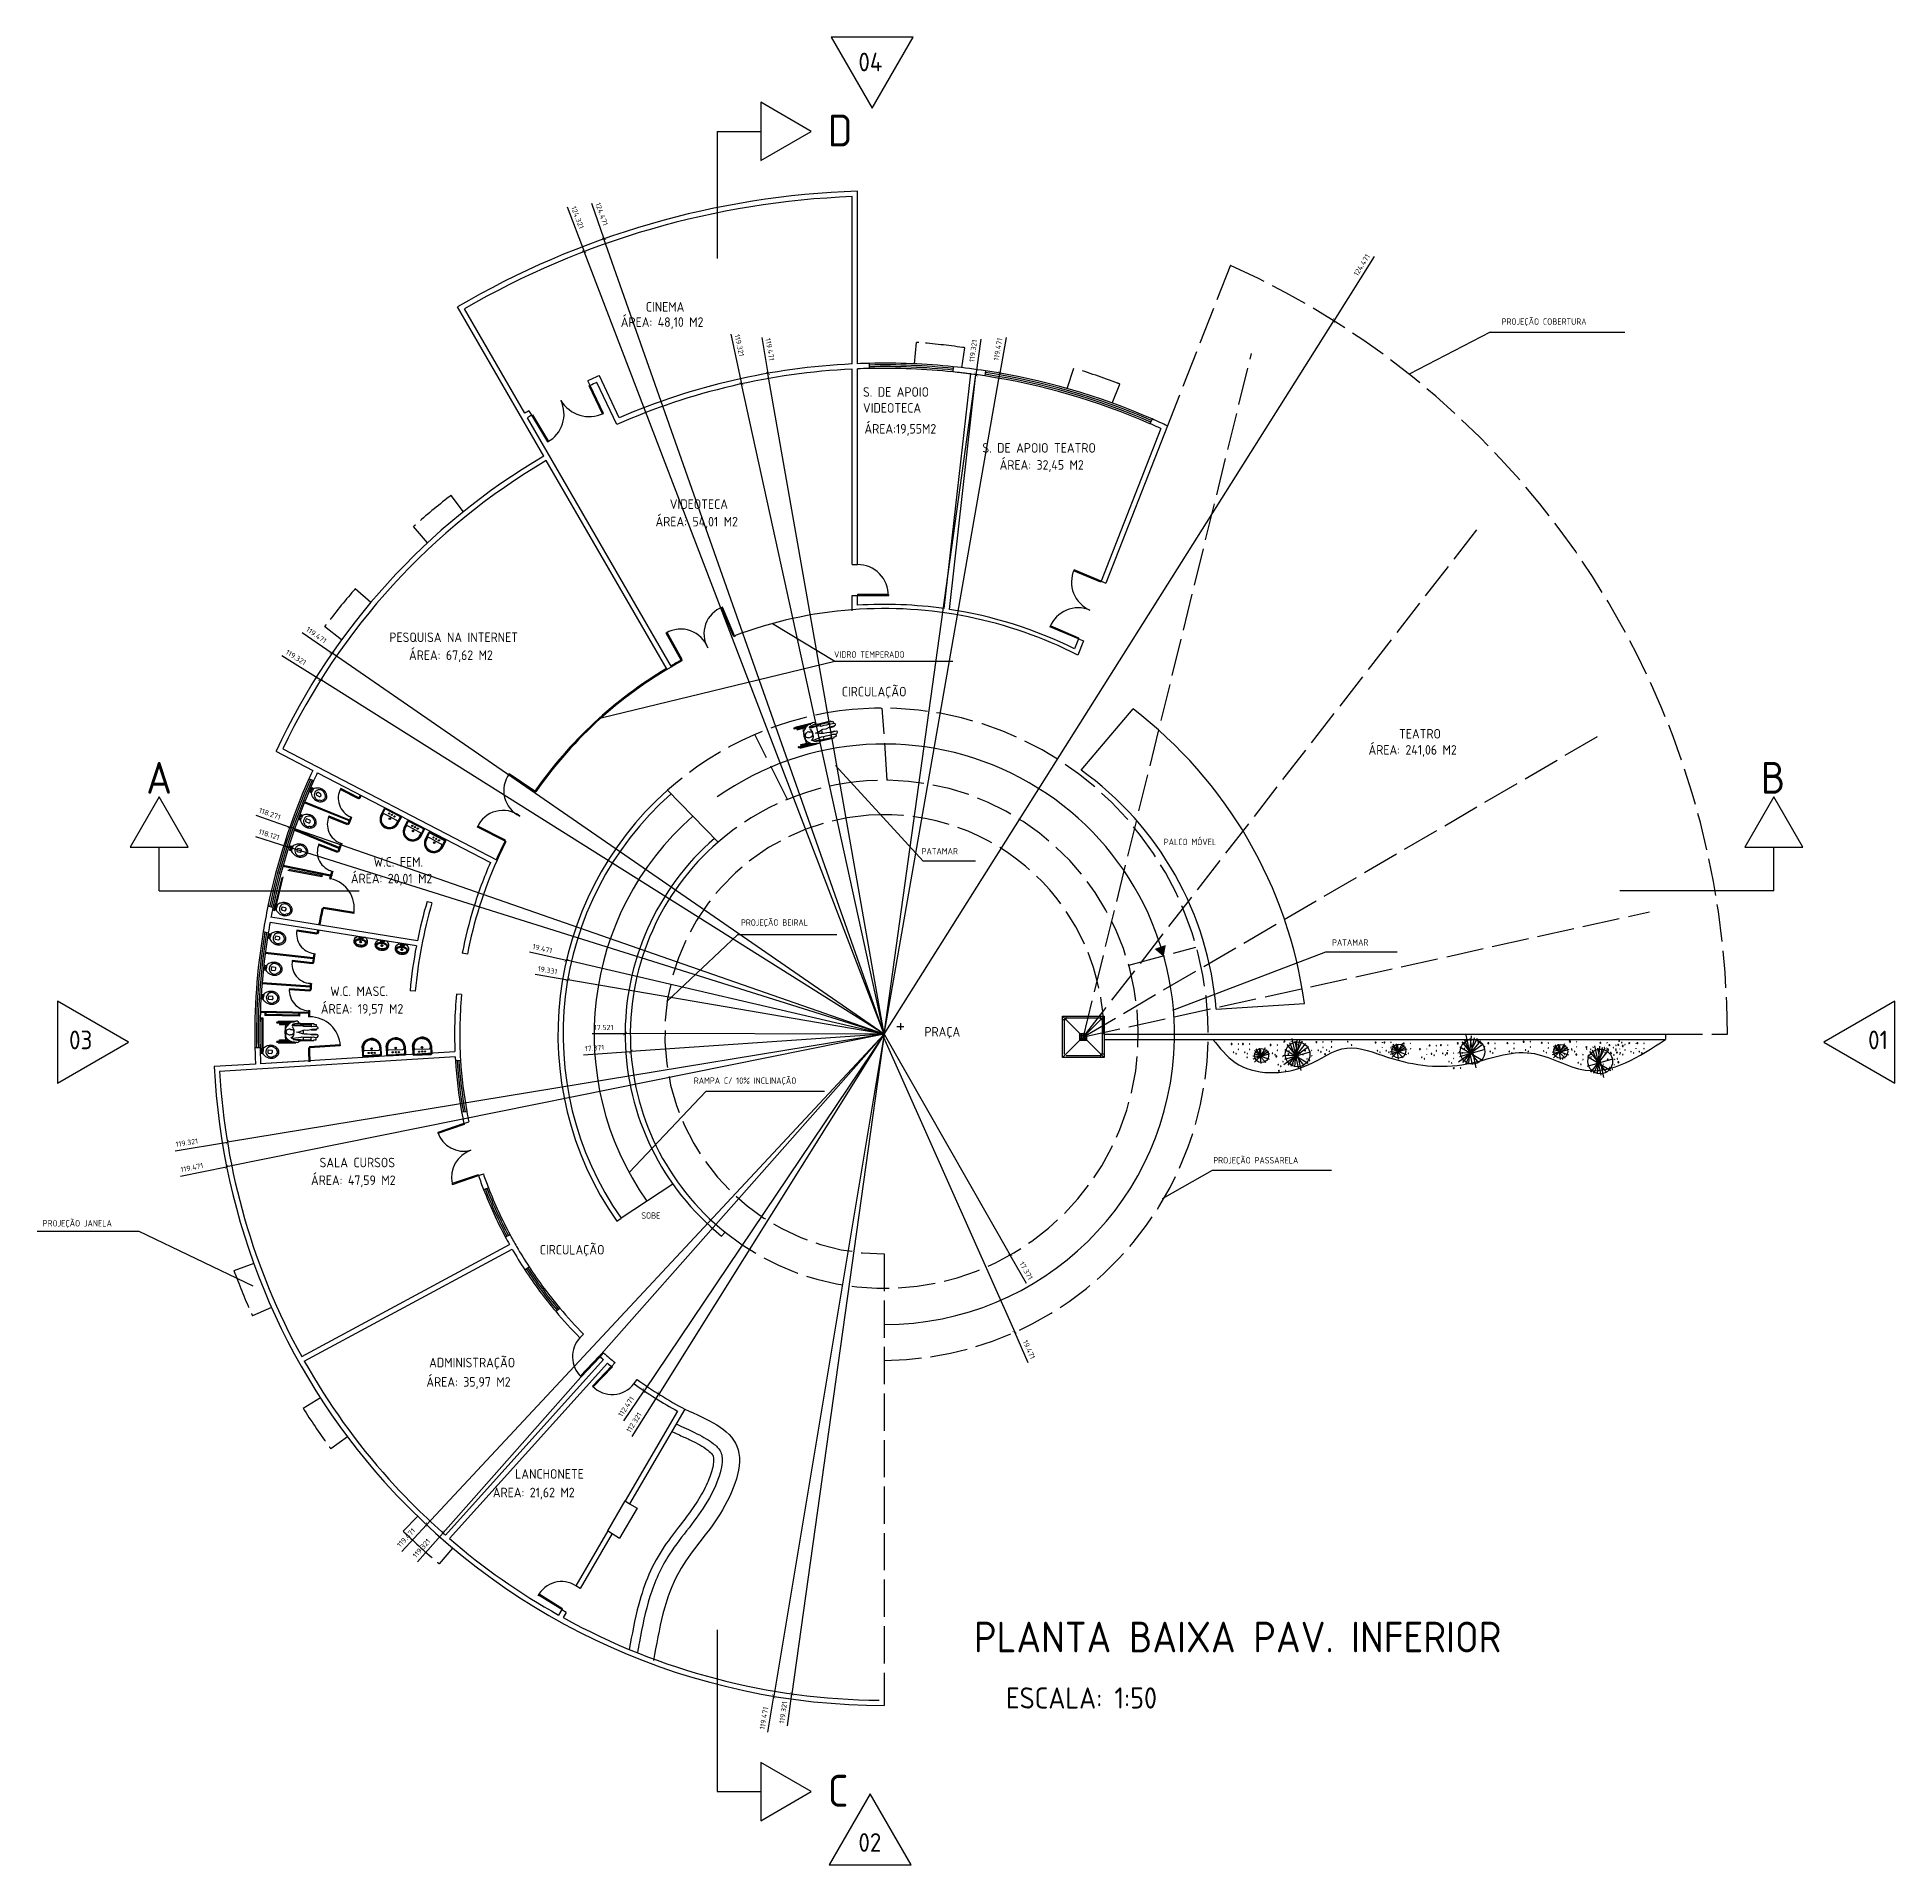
# Model space of a CAD drawing. Extents: x 115 to 1469, y 94 to 338.
# Drawn here: x 114.7 to 168.6, y 285 to 338 of the extents above; entities that cross this region are included whole.
import ezdxf

# ---------------------------------------------------------------- set-up
doc = ezdxf.new("R2010")
doc.units = 0
doc.linetypes.add('ACAD_ISO02W100', pattern=[15, 12, -3])
doc.layers.get('0').update_dxf_attribs({"linetype": 'CONTINUOUS'})
doc.layers.get('DEFPOINTS').update_dxf_attribs({"linetype": 'CONTINUOUS'})
for name, color, linetype in [('1', 7, 'CONTINUOUS'), ('COTA', 1, 'CONTINUOUS'), ('ESQUAD', 3, 'CONTINUOUS'), ('L_DECA', 7, 'CONTINUOUS'), ('PAREDE', 6, 'CONTINUOUS'), ('PROJ', 1, 'CONTINUOUS'), ('TREES', 3, 'CONTINUOUS')]:
    doc.layers.add(name, color=color, linetype=linetype)
doc.styles.get("Standard").update_dxf_attribs({"font": 'ISOCP'})
doc.dimstyles.new('COTA100', dxfattribs={"dimscale": 0.1, "dimtxt": 1.5, "dimasz": 1, "dimexe": 1, "dimexo": 1, "dimgap": 1, "dimtad": 1, "dimlfac": -1, "dimzin": 0, "dimdsep": 46, "dimtxsty": 'Standard', "dimblk1": 'ARCHTICK', "dimblk2": 'ARCHTICK', "dimsah": 1, "dimcen": 1, "dimdle": 1, "dimclrt": 3, "dimadec": 0, "dimazin": 0, "dimtfac": 1, "dimtmove": 0, "dimatfit": 3, "dimldrblk": 'ARCHTICK', "dimfxl": 1, "dimtolj": 1, "dimtzin": 0, "dimarcsym": 0})

msp = doc.modelspace()

# ---------------------------------------------------------------- texts
at = {"attachment_point": 1}
for s, insert, char_height, width in [('04', (138.496, 337.59), 0.5406, 0.4498), ('D', (137.609, 335.794), 0.924, 0.7692), ('ÁREA: 48,10 M2', (131.599, 329.911), 0.27728, 4.63478), ('CINEMA', (132.325, 330.354), 0.2773, 0.2307), ('PROJEÇÃO COBERTURA', (157.166, 329.881), 0.18623, 6.59741), ('S. DE APOIO VIDEOTECA', (138.628, 327.884), 0.27728, 3.051), ('ÁREA:19,55M2', (138.672, 326.815), 0.27728, 4.6348), ('S. DE APOIO TEATRO', (142.095, 326.261), 0.27728, 5.47289), ('ÁREA: 32,45 M2', (142.595, 325.767), 0.27728, 4.6348), ('VIDEOTECA', (133.021, 324.63), 0.2773, 0.23065), ('ÁREA: 54,01 M2', (132.607, 324.122), 0.27728, 4.6348), ('PESQUISA NA INTERNET', (124.881, 320.766), 0.27728, 9.8228), ('ÁREA: 67,62 M2', (125.451, 320.247), 0.27728, 4.6348), ('VIDRO TEMPERADO', (137.79, 320.222), 0.18623, 6.59741), ('CIRCULAÇÃO', (138.013, 319.189), 0.2773, 9.8228), ('TEATRO', (154.189, 317.967), 0.2773, 0.2307), ('ÁREA: 241,06 M2', (153.303, 317.499), 0.27728, 4.6348), ('A', (117.824, 317.012), 0.924, 0.7692), ('B', (164.692, 317.012), 0.924, 0.7692), ('PATAMAR', (140.33, 314.514), 0.1862, 6.59741), ('PALCO MÓVEL', (147.359, 314.782), 0.18623, 6.59741), ('ÁREA: 20,01 M2', (123.764, 313.766), 0.27728, 4.6348), ('W.C. FEM.', (124.423, 314.248), 0.2773, 2.394), ('PROJEÇÃO BEIRAL', (135.087, 312.444), 0.18623, 6.59741), ('PATAMAR', (152.244, 311.864), 0.1862, 6.59741), ('ÁREA: 19,57 M2', (122.892, 309.984), 0.27728, 4.6348), ('W.C. MASC.', (123.165, 310.495), 0.2773, 2.394), ('03', (115.585, 309.214), 0.5406, 0.4498), ('PRAÇA', (140.414, 309.32), 0.2773, 9.8228), ('01', (167.804, 309.214), 0.5406, 0.4498), (' RAMPA C/ 10% INCLINAÇÃO', (133.609, 307.856), 0.18623, 6.59741), ('SALA CURSOS', (122.856, 305.526), 0.27728, 3.5101), ('PROJEÇÃO PASSARELA', (148.797, 305.545), 0.18623, 6.5974), ('ÁREA: 47,59 M2', (122.606, 305.012), 0.27728, 4.6348), ('PROJEÇÃO JANELA', (114.818, 303.717), 0.18623, 6.5974), ('SOBE', (132.195, 303.942), 0.1862, 6.59741), ('CIRCULAÇÃO', (129.247, 302.996), 0.2773, 9.8228), ('ADMINISTRAÇÃO', (126.036, 299.721), 0.27728, 0.23065), ('ÁREA: 35,97 M2', (125.956, 299.16), 0.27728, 4.6348), ('ÁREA: 21,62 M2', (127.885, 295.952), 0.27728, 4.6348), ('LANCHONETE', (128.533, 296.49), 0.2773, 0.2307), ('C', (137.609, 287.621), 0.924, 0.7692), ('02', (138.496, 285.929), 0.5406, 0.4498)]:
    msp.add_mtext(s, dxfattribs=dict(at, insert=insert, char_height=char_height, width=width))
at = {"color": 6, "insert": (141.848, 292.065), "char_height": 0.89019, "width": 25.1392, "attachment_point": 1}
msp.add_mtext('PLANTA BAIXA PAV. INFERIOR', dxfattribs=at)
at = {"color": 3, "insert": (142.781, 290.158), "char_height": 0.6139, "width": 17.33682, "attachment_point": 1}
msp.add_mtext('ESCALA: 1:50', dxfattribs=at)

# ---------------------------------------------------------------- blocks, each defined once
blk = doc.blocks.new('_ARCHTICK')
at = {"color": 0, "linetype": 'ByBlock', "const_width": 0.15}
blk.add_lwpolyline([(-0.5, -0.5), (0.5, 0.5)], dxfattribs=at)
blk = doc.blocks.new('*D73')
at = {"layer": 'COTA', "color": 0, "lineweight": -2}
for p in [(153.469, 331.673), (139.248, 309.108)]:
    blk.add_line(p, (152.296, 329.812), dxfattribs=at)
at = {"layer": 'DEFPOINTS', "color": 0}
for p in [(152.296, 329.812), (139.248, 309.108)]:
    blk.add_point(p, dxfattribs=at)
at = {"layer": 'COTA', "color": 0, "lineweight": -2, "xscale": 0.1, "yscale": 0.1, "zscale": 0.1, "rotation": 237.7795016975965}
blk.add_blockref('_ARCHTICK', (152.296, 329.812), dxfattribs=at)
at = {"layer": 'COTA', "color": 3, "insert": (153.107, 331.428), "char_height": 0.15, "attachment_point": 5, "rotation": 57.7795}
blk.add_mtext('\\A1;124.471', dxfattribs=at)
blk = doc.blocks.new('*D74')
at = {"layer": 'COTA', "color": 0, "lineweight": -2}
for p in [(142.784, 329.326), (139.248, 309.108)]:
    blk.add_line(p, (142.602, 328.289), dxfattribs=at)
at = {"layer": 'DEFPOINTS', "color": 0}
for p in [(142.602, 328.289), (139.248, 309.108)]:
    blk.add_point(p, dxfattribs=at)
at = {"layer": 'COTA', "color": 0, "lineweight": -2, "xscale": 0.1, "yscale": 0.1, "zscale": 0.1, "rotation": 260.0804055968918}
blk.add_blockref('_ARCHTICK', (142.602, 328.289), dxfattribs=at)
at = {"layer": 'COTA', "color": 3, "insert": (142.546, 328.984), "char_height": 0.15, "attachment_point": 5, "rotation": 80.0804}
blk.add_mtext('\\A1;119.471', dxfattribs=at)
blk = doc.blocks.new('*D75')
at = {"layer": 'COTA', "color": 0, "lineweight": -2}
for p in [(142.052, 329.282), (139.248, 309.108)]:
    blk.add_line(p, (141.908, 328.246), dxfattribs=at)
at = {"layer": 'DEFPOINTS', "color": 0}
for p in [(141.908, 328.246), (139.248, 309.108)]:
    blk.add_point(p, dxfattribs=at)
at = {"layer": 'COTA', "color": 0, "lineweight": -2, "xscale": 0.1, "yscale": 0.1, "zscale": 0.1, "rotation": 262.0869653995346}
blk.add_blockref('_ARCHTICK', (141.908, 328.246), dxfattribs=at)
at = {"layer": 'COTA', "color": 3, "insert": (141.827, 328.939), "char_height": 0.15, "attachment_point": 5, "rotation": 82.087}
blk.add_mtext('\\A1;119.321', dxfattribs=at)
blk = doc.blocks.new('*D76')
at = {"layer": 'COTA', "color": 0, "lineweight": -2}
for p in [(135.689, 329.322), (139.248, 309.108)]:
    blk.add_line(p, (135.871, 328.285), dxfattribs=at)
at = {"layer": 'DEFPOINTS', "color": 0}
for p in [(135.871, 328.285), (139.248, 309.108)]:
    blk.add_point(p, dxfattribs=at)
at = {"layer": 'COTA', "color": 0, "lineweight": -2, "xscale": 0.1, "yscale": 0.1, "zscale": 0.1, "rotation": 279.9854306974631}
blk.add_blockref('_ARCHTICK', (135.871, 328.285), dxfattribs=at)
at = {"layer": 'COTA', "color": 3, "insert": (135.926, 328.981), "char_height": 0.15, "attachment_point": 5, "rotation": 279.9854}
blk.add_mtext('\\A1;119.471', dxfattribs=at)
blk = doc.blocks.new('*D77')
at = {"layer": 'COTA', "color": 0, "lineweight": -2}
for p in [(134.791, 329.422), (139.248, 309.108)]:
    blk.add_line(p, (135.107, 327.981), dxfattribs=at)
at = {"layer": 'DEFPOINTS', "color": 0}
for p in [(135.107, 327.981), (139.248, 309.108)]:
    blk.add_point(p, dxfattribs=at)
at = {"layer": 'COTA', "color": 0, "lineweight": -2, "xscale": 0.1, "yscale": 0.1, "zscale": 0.1, "rotation": 282.3748167698654}
blk.add_blockref('_ARCHTICK', (135.107, 327.981), dxfattribs=at)
at = {"layer": 'COTA', "color": 3, "insert": (135.041, 329.098), "char_height": 0.15, "attachment_point": 5, "rotation": 282.3748}
blk.add_mtext('\\A1;119.321', dxfattribs=at)
blk = doc.blocks.new('*D78')
at = {"layer": 'COTA', "color": 0, "lineweight": -2}
for p in [(130.745, 333.226), (139.248, 309.108)]:
    blk.add_line(p, (131.111, 332.188), dxfattribs=at)
at = {"layer": 'DEFPOINTS', "color": 0}
for p in [(131.111, 332.188), (139.248, 309.108)]:
    blk.add_point(p, dxfattribs=at)
at = {"layer": 'COTA', "color": 0, "lineweight": -2, "xscale": 0.1, "yscale": 0.1, "zscale": 0.1, "rotation": 289.4188848251839}
blk.add_blockref('_ARCHTICK', (131.111, 332.188), dxfattribs=at)
at = {"layer": 'COTA', "color": 3, "insert": (131.044, 332.907), "char_height": 0.15, "attachment_point": 5, "rotation": 289.4189}
blk.add_mtext('\\A1;124.471', dxfattribs=at)
blk = doc.blocks.new('*D79')
at = {"layer": 'COTA', "color": 0, "lineweight": -2}
for p in [(130.04, 333.113), (139.248, 309.108)]:
    blk.add_line(p, (130.537, 331.817), dxfattribs=at)
at = {"layer": 'DEFPOINTS', "color": 0}
for p in [(130.537, 331.817), (139.248, 309.108)]:
    blk.add_point(p, dxfattribs=at)
at = {"layer": 'COTA', "color": 0, "lineweight": -2, "xscale": 0.1, "yscale": 0.1, "zscale": 0.1, "rotation": 290.9861340354269}
blk.add_blockref('_ARCHTICK', (130.537, 331.817), dxfattribs=at)
at = {"layer": 'COTA', "color": 3, "insert": (130.344, 332.809), "char_height": 0.15, "attachment_point": 5, "rotation": 290.9861}
blk.add_mtext('\\A1;124.321', dxfattribs=at)
blk = doc.blocks.new('*D80')
at = {"layer": 'COTA', "color": 0, "lineweight": -2}
for p in [(139.248, 309.108), (135.865, 288.863)]:
    blk.add_line(p, (136.039, 289.901), dxfattribs=at)
at = {"layer": 'DEFPOINTS', "color": 0}
for p in [(139.248, 309.108), (136.039, 289.901)]:
    blk.add_point(p, dxfattribs=at)
at = {"layer": 'COTA', "color": 0, "lineweight": -2, "xscale": 0.1, "yscale": 0.1, "zscale": 0.1, "rotation": 80.51476707361012}
blk.add_blockref('_ARCHTICK', (136.039, 289.901), dxfattribs=at)
at = {"layer": 'COTA', "color": 3, "insert": (135.755, 289.264), "char_height": 0.15, "attachment_point": 5, "rotation": 80.5148}
blk.add_mtext('\\A1;119.471', dxfattribs=at)
blk = doc.blocks.new('*D81')
at = {"layer": 'COTA', "color": 0, "lineweight": -2}
for p in [(139.248, 309.108), (125.239, 294.106)]:
    blk.add_line(p, (125.957, 294.875), dxfattribs=at)
at = {"layer": 'DEFPOINTS', "color": 0}
for p in [(139.248, 309.108), (125.957, 294.875)]:
    blk.add_point(p, dxfattribs=at)
at = {"layer": 'COTA', "color": 0, "lineweight": -2, "xscale": 0.1, "yscale": 0.1, "zscale": 0.1, "rotation": 46.96024484271487}
blk.add_blockref('_ARCHTICK', (125.957, 294.875), dxfattribs=at)
at = {"layer": 'COTA', "color": 3, "insert": (125.369, 294.501), "char_height": 0.15, "attachment_point": 5, "rotation": 46.9602}
blk.add_mtext('\\A1;119.471', dxfattribs=at)
blk = doc.blocks.new('*D82')
at = {"layer": 'COTA', "color": 0, "lineweight": -2}
for p in [(139.248, 309.108), (125.699, 293.799)]:
    blk.add_line(p, (126.441, 294.638), dxfattribs=at)
at = {"layer": 'DEFPOINTS', "color": 0}
for p in [(139.248, 309.108), (126.441, 294.638)]:
    blk.add_point(p, dxfattribs=at)
at = {"layer": 'COTA', "color": 0, "lineweight": -2, "xscale": 0.1, "yscale": 0.1, "zscale": 0.1, "rotation": 48.48853679762043}
blk.add_blockref('_ARCHTICK', (126.441, 294.638), dxfattribs=at)
at = {"layer": 'COTA', "color": 3, "insert": (125.813, 294.193), "char_height": 0.15, "attachment_point": 5, "rotation": 48.4885}
blk.add_mtext('\\A1;119.321', dxfattribs=at)
blk = doc.blocks.new('*D83')
at = {"layer": 'COTA', "color": 0, "lineweight": -2}
for p in [(139.248, 309.108), (136.437, 289.04)]:
    blk.add_line(p, (136.568, 289.972), dxfattribs=at)
at = {"layer": 'DEFPOINTS', "color": 0}
for p in [(139.248, 309.108), (136.568, 289.972)]:
    blk.add_point(p, dxfattribs=at)
at = {"layer": 'COTA', "color": 0, "lineweight": -2, "xscale": 0.1, "yscale": 0.1, "zscale": 0.1, "rotation": 82.02766503923452}
blk.add_blockref('_ARCHTICK', (136.568, 289.972), dxfattribs=at)
at = {"layer": 'COTA', "color": 3, "insert": (136.315, 289.431), "char_height": 0.15, "attachment_point": 5, "rotation": 82.0277}
blk.add_mtext('\\A1;119.321', dxfattribs=at)
blk = doc.blocks.new('*D59')
at = {"layer": 'COTA', "color": 0, "lineweight": -2}
for p in [(122.352, 320.762), (139.248, 309.108)]:
    blk.add_line(p, (123.219, 320.165), dxfattribs=at)
at = {"layer": 'DEFPOINTS', "color": 0}
for p in [(123.219, 320.165), (139.248, 309.108)]:
    blk.add_point(p, dxfattribs=at)
at = {"layer": 'COTA', "color": 0, "lineweight": -2, "xscale": 0.1, "yscale": 0.1, "zscale": 0.1, "rotation": 325.4016076100658}
blk.add_blockref('_ARCHTICK', (123.219, 320.165), dxfattribs=at)
at = {"layer": 'COTA', "color": 3, "insert": (122.762, 320.692), "char_height": 0.15, "attachment_point": 5, "rotation": 325.4016}
blk.add_mtext('\\A1;119.471', dxfattribs=at)
blk = doc.blocks.new('*D60')
at = {"layer": 'COTA', "color": 0, "lineweight": -2}
for p in [(121.764, 320.096), (139.248, 309.108)]:
    blk.add_line(p, (122.888, 319.39), dxfattribs=at)
at = {"layer": 'DEFPOINTS', "color": 0}
for p in [(122.888, 319.39), (139.248, 309.108)]:
    blk.add_point(p, dxfattribs=at)
at = {"layer": 'COTA', "color": 0, "lineweight": -2, "xscale": 0.1, "yscale": 0.1, "zscale": 0.1, "rotation": 327.8507484600131}
blk.add_blockref('_ARCHTICK', (122.888, 319.39), dxfattribs=at)
at = {"layer": 'COTA', "color": 3, "insert": (122.17, 320.047), "char_height": 0.15, "attachment_point": 5, "rotation": 327.8507}
blk.add_mtext('\\A1;119.321', dxfattribs=at)
blk = doc.blocks.new('*D61')
at = {"layer": 'COTA', "color": 0, "lineweight": -2}
for p in [(121, 314.843), (139.248, 309.108)]:
    blk.add_line(p, (121.959, 314.542), dxfattribs=at)
at = {"layer": 'DEFPOINTS', "color": 0}
for p in [(121.959, 314.542), (139.248, 309.108)]:
    blk.add_point(p, dxfattribs=at)
at = {"layer": 'COTA', "color": 0, "lineweight": -2, "xscale": 0.1, "yscale": 0.1, "zscale": 0.1, "rotation": 342.5512571118175}
blk.add_blockref('_ARCHTICK', (121.959, 314.542), dxfattribs=at)
at = {"layer": 'COTA', "color": 3, "insert": (121.391, 314.904), "char_height": 0.15, "attachment_point": 5, "rotation": 342.5513}
blk.add_mtext('\\A1;118.121', dxfattribs=at)
blk = doc.blocks.new('*D62')
at = {"layer": 'COTA', "color": 0, "lineweight": -2}
for p in [(121.005, 315.463), (139.248, 309.108)]:
    blk.add_line(p, (121.992, 315.119), dxfattribs=at)
at = {"layer": 'DEFPOINTS', "color": 0}
for p in [(121.992, 315.119), (139.248, 309.108)]:
    blk.add_point(p, dxfattribs=at)
at = {"layer": 'COTA', "color": 0, "lineweight": -2, "xscale": 0.1, "yscale": 0.1, "zscale": 0.1, "rotation": 340.7919112699044}
blk.add_blockref('_ARCHTICK', (121.992, 315.119), dxfattribs=at)
at = {"layer": 'COTA', "color": 3, "insert": (121.412, 315.507), "char_height": 0.15, "attachment_point": 5, "rotation": 340.7919}
blk.add_mtext('\\A1;118.271', dxfattribs=at)
blk = doc.blocks.new('*D63')
at = {"layer": 'COTA', "color": 0, "lineweight": -2}
for p in [(139.248, 309.108), (131.687, 297.893)]:
    blk.add_line(p, (132.275, 298.766), dxfattribs=at)
at = {"layer": 'DEFPOINTS', "color": 0}
for p in [(139.248, 309.108), (132.275, 298.766)]:
    blk.add_point(p, dxfattribs=at)
at = {"layer": 'COTA', "color": 0, "lineweight": -2, "xscale": 0.1, "yscale": 0.1, "zscale": 0.1, "rotation": 56.01297679167607}
blk.add_blockref('_ARCHTICK', (132.275, 298.766), dxfattribs=at)
at = {"layer": 'COTA', "color": 3, "insert": (131.753, 298.304), "char_height": 0.15, "attachment_point": 5, "rotation": 56.013}
blk.add_mtext('\\A1;112.471', dxfattribs=at)
blk = doc.blocks.new('*D64')
at = {"layer": 'COTA', "color": 0, "lineweight": -2}
for p in [(139.248, 309.108), (131.933, 297.437)]:
    blk.add_line(p, (132.703, 298.666), dxfattribs=at)
at = {"layer": 'DEFPOINTS', "color": 0}
for p in [(139.248, 309.108), (132.703, 298.666)]:
    blk.add_point(p, dxfattribs=at)
at = {"layer": 'COTA', "color": 0, "lineweight": -2, "xscale": 0.1, "yscale": 0.1, "zscale": 0.1, "rotation": 57.92165973320854}
blk.add_blockref('_ARCHTICK', (132.703, 298.666), dxfattribs=at)
at = {"layer": 'COTA', "color": 3, "insert": (131.981, 297.844), "char_height": 0.15, "attachment_point": 5, "rotation": 57.9217}
blk.add_mtext('\\A1;112.321', dxfattribs=at)
blk = doc.blocks.new('*D65')
at = {"layer": 'COTA', "color": 0, "lineweight": -2}
for p in [(139.186, 309.109), (143.425, 299.579)]:
    blk.add_line(p, (143.033, 300.461), dxfattribs=at)
at = {"layer": 'DEFPOINTS', "color": 0}
for p in [(139.186, 309.109), (143.033, 300.461)]:
    blk.add_point(p, dxfattribs=at)
at = {"layer": 'COTA', "color": 0, "lineweight": -2, "xscale": 0.1, "yscale": 0.1, "zscale": 0.1, "rotation": 113.9807034777445}
blk.add_blockref('_ARCHTICK', (143.033, 300.461), dxfattribs=at)
at = {"layer": 'COTA', "color": 3, "insert": (143.447, 299.961), "char_height": 0.15, "attachment_point": 5, "rotation": 293.9807}
blk.add_mtext('\\A1;19.471', dxfattribs=at)
blk = doc.blocks.new('*D66')
at = {"layer": 'COTA', "color": 0, "lineweight": -2}
for p in [(139.248, 309.108), (143.377, 301.873)]:
    blk.add_line(p, (142.902, 302.704), dxfattribs=at)
at = {"layer": 'DEFPOINTS', "color": 0}
for p in [(139.248, 309.108), (142.902, 302.704)]:
    blk.add_point(p, dxfattribs=at)
at = {"layer": 'COTA', "color": 0, "lineweight": -2, "xscale": 0.1, "yscale": 0.1, "zscale": 0.1, "rotation": 119.7120171820381}
blk.add_blockref('_ARCHTICK', (142.902, 302.704), dxfattribs=at)
at = {"layer": 'COTA', "color": 3, "insert": (143.364, 302.248), "char_height": 0.15, "attachment_point": 5, "rotation": 299.712}
blk.add_mtext('\\A1;17.371', dxfattribs=at)
blk = doc.blocks.new('*D67')
at = {"layer": 'COTA', "color": 0, "lineweight": -2}
for p in [(128.954, 311.503), (139.248, 309.108)]:
    blk.add_line(p, (130.021, 311.255), dxfattribs=at)
at = {"layer": 'DEFPOINTS', "color": 0}
for p in [(130.021, 311.255), (139.248, 309.108)]:
    blk.add_point(p, dxfattribs=at)
at = {"layer": 'COTA', "color": 0, "lineweight": -2, "xscale": 0.1, "yscale": 0.1, "zscale": 0.1, "rotation": 346.9004474256525}
blk.add_blockref('_ARCHTICK', (130.021, 311.255), dxfattribs=at)
at = {"layer": 'COTA', "color": 3, "insert": (129.325, 311.596), "char_height": 0.15, "attachment_point": 5, "rotation": 346.9004}
blk.add_mtext('\\A1;19.471', dxfattribs=at)
blk = doc.blocks.new('*D68')
at = {"layer": 'COTA', "color": 0, "lineweight": -2}
for p in [(129.116, 310.852), (139.255, 309.113)]:
    blk.add_line(p, (130.06, 310.69), dxfattribs=at)
at = {"layer": 'DEFPOINTS', "color": 0}
for p in [(130.06, 310.69), (139.255, 309.113)]:
    blk.add_point(p, dxfattribs=at)
at = {"layer": 'COTA', "color": 0, "lineweight": -2, "xscale": 0.1, "yscale": 0.1, "zscale": 0.1, "rotation": 350.2682805096715}
blk.add_blockref('_ARCHTICK', (130.06, 310.69), dxfattribs=at)
at = {"layer": 'COTA', "color": 3, "insert": (129.473, 310.968), "char_height": 0.15, "attachment_point": 5, "rotation": 350.2683}
blk.add_mtext('\\A1;19.331', dxfattribs=at)
blk = doc.blocks.new('*D69')
at = {"layer": 'COTA', "color": 0, "lineweight": -2}
for p in [(130.767, 309.133), (139.248, 309.108)]:
    blk.add_line(p, (131.725, 309.13), dxfattribs=at)
at = {"layer": 'DEFPOINTS', "color": 0}
for p in [(131.725, 309.13), (139.248, 309.108)]:
    blk.add_point(p, dxfattribs=at)
at = {"layer": 'COTA', "color": 0, "lineweight": -2, "xscale": 0.1, "yscale": 0.1, "zscale": 0.1, "rotation": 359.83031545386}
blk.add_blockref('_ARCHTICK', (131.725, 309.13), dxfattribs=at)
at = {"layer": 'COTA', "color": 3, "insert": (131.1, 309.307), "char_height": 0.15, "attachment_point": 5, "rotation": 359.8303}
blk.add_mtext('\\A1;17.521', dxfattribs=at)
blk = doc.blocks.new('*D70')
at = {"layer": 'COTA', "color": 0, "lineweight": -2}
for p in [(139.248, 309.108), (130.513, 308.512)]:
    blk.add_line(p, (131.892, 308.606), dxfattribs=at)
at = {"layer": 'DEFPOINTS', "color": 0}
for p in [(139.248, 309.108), (131.892, 308.606)]:
    blk.add_point(p, dxfattribs=at)
at = {"layer": 'COTA', "color": 0, "lineweight": -2, "xscale": 0.1, "yscale": 0.1, "zscale": 0.1, "rotation": 3.902971460941115}
blk.add_blockref('_ARCHTICK', (131.892, 308.606), dxfattribs=at)
at = {"layer": 'COTA', "color": 3, "insert": (130.833, 308.709), "char_height": 0.15, "attachment_point": 5, "rotation": 3.903}
blk.add_mtext('\\A1;17.371', dxfattribs=at)
blk = doc.blocks.new('*D71')
at = {"layer": 'COTA', "color": 0, "lineweight": -2}
for p in [(139.248, 309.108), (118.666, 305.731)]:
    blk.add_line(p, (120.18, 305.979), dxfattribs=at)
at = {"layer": 'DEFPOINTS', "color": 0}
for p in [(139.248, 309.108), (120.18, 305.979)]:
    blk.add_point(p, dxfattribs=at)
at = {"layer": 'COTA', "color": 0, "lineweight": -2, "xscale": 0.1, "yscale": 0.1, "zscale": 0.1, "rotation": 9.316836106166267}
blk.add_blockref('_ARCHTICK', (120.18, 305.979), dxfattribs=at)
at = {"layer": 'COTA', "color": 3, "insert": (119.003, 305.964), "char_height": 0.15, "attachment_point": 5, "rotation": 9.3168}
blk.add_mtext('\\A1;119.321', dxfattribs=at)
blk = doc.blocks.new('*D72')
at = {"layer": 'COTA', "color": 0, "lineweight": -2}
for p in [(139.248, 309.108), (118.815, 304.994)]:
    blk.add_line(p, (120.158, 305.264), dxfattribs=at)
at = {"layer": 'DEFPOINTS', "color": 0}
for p in [(139.248, 309.108), (120.158, 305.264)]:
    blk.add_point(p, dxfattribs=at)
at = {"layer": 'COTA', "color": 0, "lineweight": -2, "xscale": 0.1, "yscale": 0.1, "zscale": 0.1, "rotation": 11.38357831500221}
blk.add_blockref('_ARCHTICK', (120.158, 305.264), dxfattribs=at)
at = {"layer": 'COTA', "color": 3, "insert": (119.151, 305.24), "char_height": 0.15, "attachment_point": 5, "rotation": 11.3836}
blk.add_mtext('\\A1;119.471', dxfattribs=at)
blk = doc.blocks.new('MIC-P')
for points in [[(0.001, 0.294), (0.003, 0.294, -0.008051), (0.036, 0.294, -0.08407), (0.079, 0.285, -0.022672), (0.107, 0.273, -0.027927), (0.133, 0.258, -0.144523), (0.184, 0.193, -0.34805), (0.121, 0.003, -0.162816), (0.113, 0), (0.001, 0), (-0.11, 0, -0.162816), (-0.119, 0.003, -0.34805), (-0.182, 0.193, -0.144523), (-0.131, 0.258, -0.027927), (-0.105, 0.273, -0.022672), (-0.077, 0.285, -0.08407), (-0.033, 0.294, -0.008051), (-0.001, 0.294)], [(0.001, 0.247), (0.009, 0.247, -0.102017), (0.091, 0.232, -0.100634), (0.138, 0.2, -0.31043), (0.146, 0.159, -0.029837), (0.144, 0.153, -0.193887), (0.081, 0.101, -0.096635), (0.001, 0.086, -0.096635), (-0.079, 0.101, -0.193887), (-0.141, 0.153, -0.029837), (-0.143, 0.159, -0.31043), (-0.136, 0.2, -0.100634), (-0.089, 0.232, -0.102017), (-0.007, 0.247)]]:
    blk.add_lwpolyline(points, format="xyb", close=True)
for points in [[(-0.015, 0.064, -0.100603), (-0.099, 0.082, -0.114611), (-0.16, 0.123, -0.309836), (-0.174, 0.21, -0.309836)], [(0.147, 0.162), (0.148, 0.165, 0.189039), (0.146, 0.197, 0.189014), (0.081, 0.26, 0.116802), (0.001, 0.275, 0.116802), (-0.078, 0.26, 0.189014), (-0.144, 0.197, 0.189039), (-0.146, 0.165), (-0.144, 0.162)], [(-0.079, 0.002), (-0.056, 0.034, -0.1805), (-0.044, 0.041), (-0.031, 0.043, 0.35029), (-0.025, 0.049, -0.252034), (-0.018, 0.063)], [(-0.052, 0, -0.473116), (-0.055, 0.005), (-0.05, 0.025, -0.362542), (-0.042, 0.032), (-0.027, 0.033, 0.564769), (-0.022, 0.039)], [(0.017, 0.064, 0.100603), (0.101, 0.082, 0.114611), (0.162, 0.123, 0.309836), (0.176, 0.21, 0.309836)], [(0.082, 0.002), (0.058, 0.034, 0.1805), (0.047, 0.041), (0.033, 0.043, -0.35029), (0.027, 0.049, 0.252034), (0.021, 0.063)], [(0.054, 0, 0.473116), (0.057, 0.005), (0.053, 0.025, 0.362542), (0.044, 0.032), (0.03, 0.033, -0.564769), (0.024, 0.039)]]:
    blk.add_lwpolyline(points, format="xyb")
for centre, radius in [((-0.022, 0.153), 0.0035), ((0.001, 0.152), 0.024), ((0.001, 0.046), 0.024), ((-0.015, 0.169), 0.0035), ((-0.016, 0.136), 0.0035), ((0.001, 0.046), 0.0075), ((0.001, 0.129), 0.0035), ((0.002, 0.176), 0.0035), ((0.001, 0.152), 0.0035), ((0.017, 0.135), 0.0035), ((0.018, 0.168), 0.0035), ((0.025, 0.152), 0.0035)]:
    blk.add_circle(centre, radius)
blk = doc.blocks.new('BACIA')
for p, q in [((-0.118, -0.489), (-0.136, -0.454)), ((-0.069, -0.15), (-0.074, -0.15)), ((-0.062, -0.15), (-0.069, -0.15)), ((-0.062, -0.092), (-0.062, -0.15)), ((0, -0.08), (-0.052, -0.08)), ((-0.044, -0.304), (-0.044, -0.4)), ((0.052, -0.08), (0, -0.08)), ((0.032, -0.115), (0, -0.115)), ((0.036, -0.142), (0.036, -0.131)), ((0.044, -0.4), (0.044, -0.304)), ((0.062, -0.15), (0.062, -0.092)), ((0.069, -0.15), (0.062, -0.15)), ((0.074, -0.15), (0.069, -0.15)), ((0.118, -0.489), (0.136, -0.454))]:
    blk.add_line(p, q)
for points in [[(-0.062, -0.15), (0, -0.15)], [(0.062, -0.15), (0, -0.15)]]:
    blk.add_lwpolyline(points)
blk.add_lwpolyline([(-0.044, -0.15, 0.380199), (-0.036, -0.142), (-0.036, -0.131, 0.087349), (-0.037, -0.127, -0.172037), (-0.037, -0.118, -0.102747), (-0.036, -0.116, -0.167994), (-0.032, -0.115), (0, -0.115)], format="xyb")
for centre, radius, start, end in [((0.055, -0.38), 0.243, 163.2378, 187.0453), ((0.06, -0.382), 0.248, 186.483, 211.073), ((0.145, -0.398), 0.335, 145.8476, 164.7475), ((-0.008, -0.384), 0.146, 149.7019, 190.4456), ((0.076, -0.369), 0.268, 211.6809, 231.8397), ((0.003, -0.383), 0.157, 190.028, 206.9274), ((0.001, -0.386), 0.154, 90.2488, 150.3441), ((0.132, -0.391), 0.32, 131.9479, 145.5381), ((0.076, -0.369), 0.228, 211.6809, 231.8397), ((-0.075, -0.16), 0.0102, 88.3086, 135.2439), ((-0.051, -0.092), 0.0118, 93.6802, 181.2989), ((0, -0.356), 0.0683, 49.3118, 130.6882), ((-0.02, -0.4), 0.0241, 179.1095, 246.4896), ((0, -0.343), 0.0846, 249.2223, 290.7777), ((-0.001, -0.386), 0.154, 29.6559, 89.7512), ((0.02, -0.4), 0.0241, 293.5104, 0.8905), ((0.032, -0.122), 0.00666, 53.8977, 92.0428), ((0.032, -0.121), 0.00592, 22.5984, 46.064), ((0.048, -0.132), 0.0119, 155.9796, 175.9479), ((0.044, -0.142), 0.00832, 182.0149, 265.282), ((0.025, -0.123), 0.0131, 340.3418, 19.3875), ((0.051, -0.092), 0.0118, 358.7011, 86.3198), ((-0.076, -0.369), 0.228, 308.1603, 328.3191), ((0.075, -0.16), 0.0102, 44.7561, 91.6914), ((-0.132, -0.391), 0.32, 34.4619, 48.0521), ((-0.076, -0.369), 0.268, 308.1603, 328.3191), ((-0.145, -0.398), 0.335, 15.2525, 34.1524), ((0.008, -0.384), 0.146, 349.5544, 30.2981), ((-0.003, -0.383), 0.157, 333.0726, 349.972), ((-0.06, -0.382), 0.248, 328.927, 353.517), ((-0.055, -0.38), 0.243, 352.9547, 16.7622), ((0, -0.461), 0.149, 233.0019, 270.1282), ((0, -0.461), 0.109, 233.0019, 270.1282), ((0, -0.461), 0.109, 269.8718, 306.9981), ((0, -0.461), 0.149, 269.8718, 306.9981)]:
    blk.add_arc(centre, radius, start, end)
blk = doc.blocks.new('BEL01')
at = {"layer": 'L_DECA'}
for p, q in [((25.7, 0), (-25.7, 0)), ((-27.5, -25), (-27.5, -1.8)), ((27.5, -25), (27.5, -1.8))]:
    blk.add_line(p, q, dxfattribs=at)
at = {"layer": 'L_DECA', "color": 1}
for p, q in [((-25.9, -25), (-25.9, -3.2)), ((-25.1, -25), (-25.1, -4.8)), ((-24.2, -1.4), (0, -1.4)), ((-23.5, -25), (-23.5, -18.6)), ((-22.5, -2.2), (0, -2.2)), ((0, -16), (-20.9, -16)), ((24.2, -1.4), (0, -1.4)), ((22.5, -2.2), (0, -2.2)), ((0, -16), (20.9, -16)), ((23.5, -25), (23.5, -18.6)), ((25.1, -25), (25.1, -4.8)), ((25.9, -25), (25.9, -3.2))]:
    blk.add_line(p, q, dxfattribs=at)
at = {"layer": 'L_DECA', "color": 7}
for points in [[(-27.5, -25), (-27.4, -26.4), (-27.2, -27.7), (-26.9, -29.1), (-26.7, -30.4), (-26.3, -31.7), (-25.9, -33), (-25.4, -34.2), (-24.8, -35.4), (-24.2, -36.6), (-23.6, -37.7), (-22.8, -38.9), (-22, -40), (-21.2, -41), (-20.4, -42), (-19.5, -42.9), (-19.5, -42.9), (-17.6, -44.7), (-15.4, -46.3), (-13.1, -47.7), (-10.7, -48.8), (-8.2, -49.8), (-5.5, -50.4), (-2.8, -50.9), (0, -51)], [(27.5, -25), (27.4, -26.4), (27.2, -27.7), (26.9, -29.1), (26.7, -30.4), (26.3, -31.7), (25.9, -33), (25.4, -34.2), (24.8, -35.4), (24.2, -36.6), (23.6, -37.7), (22.8, -38.9), (22, -40), (21.2, -41), (20.4, -42), (19.5, -42.9), (19.5, -42.9), (17.6, -44.7), (15.4, -46.3), (13.1, -47.7), (10.7, -48.8), (8.2, -49.8), (5.5, -50.4), (2.8, -50.9), (0, -51)]]:
    blk.add_lwpolyline(points, dxfattribs=at)
at = {"layer": 'L_DECA', "color": 1}
for points in [[(-25.9, -25), (-25.8, -26.3), (-25.6, -27.6), (-25.4, -28.8), (-25.1, -30.1), (-24.8, -31.3), (-24.3, -32.5), (-23.9, -33.7), (-23.4, -34.9), (-22.8, -35.9), (-22.2, -37), (-21.5, -38.1), (-20.8, -39.1), (-20, -40.1), (-19.2, -41.1), (-18.4, -41.9), (-18.4, -41.9), (-16.5, -43.7), (-14.6, -45.1), (-12.4, -46.5), (-10.2, -47.5), (-7.7, -48.4), (-5.3, -49.1), (-2.7, -49.4), (0, -49.6)], [(-25.1, -25), (-24.9, -26.3), (-24.8, -27.5), (-24.6, -28.7), (-24.3, -30), (-24, -31.1), (-23.6, -32.3), (-23.1, -33.4), (-22.6, -34.6), (-22.1, -35.7), (-21.5, -36.7), (-20.8, -37.7), (-20.2, -38.7), (-19.4, -39.6), (-18.7, -40.6), (-17.8, -41.4), (-17.8, -41.4), (-16, -43), (-14, -44.5), (-12, -45.7), (-9.8, -46.8), (-7.5, -47.6), (-5, -48.3), (-2.6, -48.6), (0, -48.8)], [(0, -47.3), (0, -47.3), (-2.4, -47.1), (-4.8, -46.7), (-7, -46.2), (-9.1, -45.5), (-11.2, -44.4), (-13.2, -43.2), (-15, -41.9), (-16.6, -40.3), (-16.6, -40.3), (-17.4, -39.5), (-18.2, -38.7), (-18.9, -37.8), (-19.5, -36.9), (-20.1, -35.9), (-20.7, -34.9), (-21.2, -33.9), (-21.7, -32.9), (-22, -31.8), (-22.4, -30.8), (-22.8, -29.7), (-23, -28.5), (-23.2, -27.4), (-23.3, -26.3), (-23.4, -25.4), (-23.5, -25)], [(25.9, -25), (25.8, -26.3), (25.6, -27.6), (25.4, -28.8), (25.1, -30.1), (24.8, -31.3), (24.3, -32.5), (23.9, -33.7), (23.4, -34.9), (22.8, -35.9), (22.2, -37), (21.5, -38.1), (20.8, -39.1), (20, -40.1), (19.2, -41.1), (18.4, -41.9), (18.4, -41.9), (16.5, -43.7), (14.6, -45.1), (12.4, -46.5), (10.2, -47.5), (7.7, -48.4), (5.3, -49.1), (2.7, -49.4), (0, -49.6)], [(25.1, -25), (24.9, -26.3), (24.8, -27.5), (24.6, -28.7), (24.3, -30), (24, -31.1), (23.6, -32.3), (23.1, -33.4), (22.6, -34.6), (22.1, -35.7), (21.5, -36.7), (20.8, -37.7), (20.2, -38.7), (19.4, -39.6), (18.7, -40.6), (17.8, -41.4), (17.8, -41.4), (16, -43), (14, -44.5), (12, -45.7), (9.8, -46.8), (7.5, -47.6), (5, -48.3), (2.6, -48.6), (0, -48.8)], [(0, -47.3), (0, -47.3), (2.4, -47.1), (4.8, -46.7), (7, -46.2), (9.1, -45.5), (11.2, -44.4), (13.2, -43.2), (15, -41.9), (16.6, -40.3), (16.6, -40.3), (17.4, -39.5), (18.2, -38.7), (18.9, -37.8), (19.5, -36.9), (20.1, -35.9), (20.7, -34.9), (21.2, -33.9), (21.7, -32.9), (22, -31.8), (22.4, -30.8), (22.8, -29.7), (23, -28.5), (23.2, -27.4), (23.3, -26.3), (23.4, -25.4), (23.5, -25)]]:
    blk.add_lwpolyline(points, dxfattribs=at)
for centre, radius in [((-8.7, -9.2), 1.75), ((0, -21.5), 2.25), ((0, -9.2), 1.75), ((0, -21.5), 1.32), ((9, -9.2), 1.75)]:
    blk.add_circle(centre, radius, dxfattribs=at)
at = {"layer": 'L_DECA'}
for centre, start, end in [((-25.7, -1.8), 90, 180), ((25.7, -1.8), 0, 90)]:
    blk.add_arc(centre, 1.8, start, end, dxfattribs=at)
at = {"layer": 'L_DECA', "color": 1}
for centre, radius, start, end in [((-24.2, -3.2), 1.73, 90, 180), ((-22.5, -4.8), 2.59, 90, 180), ((-20.9, -18.6), 2.59, 90, 180), ((20.9, -18.6), 2.59, 0, 90), ((22.5, -4.8), 2.59, 0, 90), ((24.2, -3.2), 1.73, 0, 90)]:
    blk.add_arc(centre, radius, start, end, dxfattribs=at)
blk = doc.blocks.new('BIPMAN11')
for p, q in [((-0.234, 0.295), (0.263, 0.295)), ((-0.234, 0.27), (0.157, 0.27)), ((-0.203, 0.314), (0.31, 0.314)), ((-0.158, 0.254), (-0.158, 0.223)), ((-0.158, 0.254), (-0.021, 0.254)), ((-0.158, 0.223), (-0.021, 0.223)), ((-0.021, 0.254), (-0.021, 0.223)), ((-0.021, 0.251), (0.122, 0.251)), ((-0.021, 0.226), (0.098, 0.226)), ((0.012, 0.226), (-0.008, -0.001)), ((0.041, 0.27), (0.041, 0.251)), ((0.066, 0.27), (0.066, 0.251)), ((0.089, 0.226), (0.087, 0.214)), ((0.215, 0.213), (0.444, 0.213)), ((0.342, 0.257), (0.444, 0.257)), ((0.444, 0.257), (0.444, 0.213)), ((0.444, 0.251), (0.837, 0.251)), ((0.444, 0.226), (0.757, 0.226)), ((0.523, 0.056), (0.523, 0.055)), ((0.523, 0.055), (0.526, -0.052)), ((0.53, 0.226), (0.527, 0.166)), ((0.759, 0.226), (0.759, 0.162)), ((0.759, 0.084), (0.759, 0.066)), ((0.759, 0.066), (0.909, 0.066)), ((0.835, 0.226), (0.907, 0.226)), ((0.837, 0.251), (0.837, 0.226)), ((0.907, 0.226), (0.907, 0.157)), ((0.907, 0.089), (0.907, 0.066)), ((-0.234, -0.267), (0.178, -0.267)), ((-0.234, -0.292), (0.341, -0.292)), ((-0.203, -0.311), (0.31, -0.311)), ((-0.158, -0.219), (-0.021, -0.219)), ((-0.158, -0.25), (-0.158, -0.219)), ((-0.158, -0.25), (-0.021, -0.25)), ((-0.021, -0.25), (-0.021, -0.219)), ((-0.021, -0.222), (0.1, -0.222)), ((-0.021, -0.247), (0.135, -0.247)), ((-0.008, -0.001), (0.012, -0.222)), ((0.041, -0.247), (0.041, -0.267)), ((0.066, -0.247), (0.066, -0.267)), ((0.088, -0.214), (0.089, -0.222)), ((0.143, -0.254), (0.143, -0.253)), ((0.143, -0.254), (0.143, -0.254)), ((0.238, -0.21), (0.444, -0.21)), ((0.391, -0.254), (0.444, -0.254)), ((0.444, -0.254), (0.444, -0.21)), ((0.444, -0.222), (0.757, -0.222)), ((0.444, -0.247), (0.837, -0.247)), ((0.528, -0.141), (0.53, -0.222)), ((0.759, -0.062), (0.909, -0.062)), ((0.759, -0.076), (0.759, -0.062)), ((0.759, -0.222), (0.759, -0.146)), ((0.835, -0.222), (0.907, -0.222)), ((0.837, -0.247), (0.837, -0.222)), ((0.907, -0.081), (0.907, -0.062)), ((0.907, -0.222), (0.907, -0.152))]:
    blk.add_line(p, q)
blk.add_lwpolyline([(0.012, 0.125), (0.009, -0.12), (0.035, -0.168), (0.074, -0.205), (0.128, -0.241), (0.153, -0.261), (0.201, -0.272), (0.277, -0.278), (0.325, -0.289), (0.365, -0.301), (0.401, -0.286), (0.41, -0.272), (0.381, -0.244), (0.356, -0.236), (0.308, -0.238), (0.26, -0.224), (0.221, -0.199), (0.198, -0.176), (0.255, -0.171), (0.305, -0.162), (0.387, -0.154), (0.463, -0.148), (0.483, -0.137), (0.553, -0.143), (0.621, -0.145), (0.714, -0.148), (0.785, -0.145), (0.821, -0.134), (0.849, -0.148), (0.895, -0.154), (0.94, -0.148), (0.962, -0.117), (0.965, -0.095), (0.951, -0.081), (0.895, -0.081), (0.827, -0.083), (0.796, -0.086), (0.734, -0.069), (0.655, -0.058), (0.556, -0.061), (0.506, -0.047), (0.446, -0.03), (0.334, 0.001), (0.438, 0.021), (0.528, 0.058), (0.57, 0.066), (0.663, 0.06), (0.779, 0.089), (0.827, 0.089), (0.883, 0.083), (0.917, 0.091), (0.957, 0.108), (0.957, 0.128), (0.934, 0.156), (0.824, 0.159), (0.773, 0.153), (0.768, 0.162), (0.7, 0.159), (0.624, 0.162), (0.59, 0.168), (0.545, 0.159), (0.483, 0.184), (0.404, 0.184), (0.328, 0.182), (0.266, 0.182), (0.218, 0.179), (0.204, 0.193), (0.226, 0.232), (0.28, 0.249), (0.348, 0.258), (0.404, 0.263), (0.404, 0.286), (0.381, 0.3), (0.356, 0.317), (0.317, 0.32), (0.255, 0.292), (0.184, 0.286), (0.119, 0.249), (0.049, 0.17), (0.035, 0.153)], close=True)
for points in [[(0.097, 0.072), (0.066, 0.063), (0.035, 0.035), (0.021, -0.007), (0.049, -0.047), (0.077, -0.064), (0.102, -0.069), (0.119, -0.083), (0.153, -0.078), (0.17, -0.072), (0.193, -0.067), (0.224, -0.061), (0.238, -0.044), (0.249, -0.016), (0.255, -0.007), (0.274, 0.004), (0.252, 0.015), (0.252, 0.038), (0.238, 0.055), (0.204, 0.066), (0.176, 0.069), (0.164, 0.069), (0.153, 0.083), (0.108, 0.086), (0.105, 0.077)], [(0.204, 0.153), (0.224, 0.131), (0.238, 0.1), (0.255, 0.069), (0.255, 0.038)], [(0.252, -0.041), (0.243, -0.089), (0.209, -0.143), (0.164, -0.174)]]:
    blk.add_lwpolyline(points)
for centre in [(-0.234, 0.283), (-0.234, -0.28)]:
    blk.add_arc(centre, 0.0125, 90, 270)

# ---------------------------------------------------------------- dimensions: what is measured, and where the dimension line sits
at = {"layer": 'COTA'}
for center, mpoint, override, picture, middle in [((139.248, 309.108), (131.111, 332.188), {"dimpost": '1<>1'}, '*D78', (130.878, 332.848)), ((139.248, 309.108), (130.537, 331.817), {"dimpost": '1<>1'}, '*D79', (130.18, 332.746)), ((139.248, 309.108), (152.296, 329.812), {"dimpost": '1<>1'}, '*D73', (153.255, 331.334)), ((139.248, 309.108), (135.107, 327.981), {"dimpost": '1<>1'}, '*D77', (134.87, 329.061)), ((139.248, 309.108), (135.871, 328.285), {"dimpost": '1<>1'}, '*D76', (135.754, 328.95)), ((139.248, 309.108), (142.602, 328.289), {"dimpost": '1<>1'}, '*D74', (142.718, 328.954)), ((139.248, 309.108), (141.908, 328.246), {"dimpost": '1<>1', "dimtmove": 1}, '*D75', (142.001, 328.915)), ((139.248, 309.108), (123.219, 320.165), {"dimpost": '1<>1'}, '*D59', (122.663, 320.548)), ((139.248, 309.108), (122.888, 319.39), {"dimpost": '1<>1'}, '*D60', (122.077, 319.899)), ((139.248, 309.108), (121.992, 315.119), {"dimpost": '1<>1'}, '*D62', (121.355, 315.341)), ((139.248, 309.108), (121.959, 314.542), {"dimpost": '1<>1'}, '*D61', (121.339, 314.737)), ((139.248, 309.108), (130.021, 311.255), {"dimpost": '1<>1'}, '*D67', (129.286, 311.426)), ((139.255, 309.113), (130.06, 310.69), {"dimpost": '1<>1'}, '*D68', (129.444, 310.795)), ((139.248, 309.108), (120.18, 305.979), {"dimpost": '1<>1'}, '*D71', (119.031, 305.791)), ((139.248, 309.108), (120.158, 305.264), {"dimpost": '1<>1'}, '*D72', (119.186, 305.068)), ((139.248, 309.108), (125.957, 294.875), {"dimpost": '1<>1'}, '*D81', (125.497, 294.382)), ((139.248, 309.108), (126.441, 294.638), {"dimpost": '1<>1'}, '*D82', (125.944, 294.077)), ((139.248, 309.108), (131.892, 308.606), {"dimpost": '1<>1'}, '*D70', (130.844, 308.534)), ((139.248, 309.108), (131.725, 309.13), {"dimpost": '1<>1'}, '*D69', (131.1, 309.132)), ((139.248, 309.108), (132.275, 298.766), {"dimpost": '1<>1'}, '*D63', (131.898, 298.206)), ((139.248, 309.108), (132.703, 298.666), {"dimpost": '1<>1'}, '*D64', (132.13, 297.751)), ((139.248, 309.108), (136.039, 289.901), {"dimpost": '1<>1'}, '*D80', (135.927, 289.235)), ((139.186, 309.109), (143.033, 300.461), {"dimpost": '1<>1'}, '*D65', (143.287, 299.89)), ((139.248, 309.108), (142.902, 302.704), {"dimpost": '1<>1'}, '*D66', (143.212, 302.161))]:
    dim = msp.add_radius_dim(center=center, mpoint=mpoint, dimstyle='COTA100', override=override, dxfattribs=at)
    dim.commit()
    dim.dimension.update_dxf_attribs({"geometry": picture, "text_midpoint": middle, "dimtype": 164})
dim = msp.add_radius_dim(center=(139.248, 309.108), mpoint=(136.568, 289.972), dimstyle='COTA100', override={"dimpost": '1<>1'}, dxfattribs=at)
dim.commit()
dim.dimension.update_dxf_attribs({"geometry": '*D83', "text_midpoint": (136.315, 289.431)})

# ---------------------------------------------------------------- hatches: boundary and pattern name
msp.add_hatch(color=2).paths.add_polyline_path([(147.357, 311.359), (147.419, 311.7), (147.092, 311.584)])

# ---------------------------------------------------------------- linework, layer by layer
for p, q in [((156.836, 329.481), (154.478, 328.264)), ((156.836, 329.481), (160.743, 329.481)), ((136.004, 321.027), (137.811, 319.936)), ((131.03, 318.29), (137.811, 319.936)), ((137.811, 319.936), (141.234, 319.936)), ((140.374, 314.129), (137.831, 316.905)), ((122.921, 313.681), (121.931, 313.863)), ((122.897, 313.715), (121.965, 313.887)), ((141.895, 314.129), (140.374, 314.129)), ((121.758, 313.659), (121.536, 312.738)), ((121.794, 313.681), (121.558, 312.702)), ((122.905, 313.765), (122.897, 313.715)), ((122.935, 313.759), (122.921, 313.681)), ((121.488, 312.75), (121.536, 312.738)), ((121.481, 312.721), (121.558, 312.702)), ((134.987, 311.995), (132.939, 310.06)), ((137.873, 311.995), (134.987, 311.995)), ((147.622, 309.812), (152.066, 311.505)), ((152.066, 311.505), (154.138, 311.505)), ((121.131, 309.586), (121.211, 309.585)), ((121.131, 309.556), (121.181, 309.555)), ((121.181, 309.555), (121.176, 308.609)), ((121.211, 309.585), (121.205, 308.579)), ((121.268, 309.737), (121.267, 309.657)), ((122.273, 309.633), (121.267, 309.657)), ((121.298, 309.736), (121.297, 309.687)), ((122.244, 309.664), (121.297, 309.687)), ((122.245, 309.714), (122.244, 309.664)), ((122.275, 309.713), (122.273, 309.633)), ((121.126, 308.579), (121.205, 308.579)), ((134.072, 307.444), (131.84, 305.099)), ((137.514, 307.444), (134.072, 307.444)), ((147.325, 304.339), (148.776, 305.162)), ((148.776, 305.162), (152.227, 305.162)), ((114.658, 303.399), (117.607, 303.399)), ((117.607, 303.399), (120.914, 301.809))]:
    msp.add_line(p, q)
at = {"color": 3}
for p, q in [((130.679, 327.921), (130.706, 327.934)), ((131.071, 327.111), (130.679, 327.921)), ((131.099, 327.123), (130.706, 327.934)), ((129.011, 327.068), (129.037, 327.083)), ((129.011, 327.068), (129.476, 326.297)), ((129.037, 327.083), (129.502, 326.312)), ((145.531, 322.228), (144.744, 322.559)), ((145.543, 322.255), (144.756, 322.587)), ((145.543, 322.255), (145.531, 322.228)), ((134.524, 321.49), (134.552, 321.501)), ((134.869, 320.658), (134.524, 321.49)), ((134.897, 320.669), (134.552, 321.501)), ((139.366, 321.867), (138.466, 321.867)), ((138.466, 321.867), (138.466, 321.837)), ((138.466, 321.837), (139.366, 321.837)), ((139.366, 321.867), (139.366, 321.837)), ((144.886, 320.579), (144.057, 320.928)), ((144.898, 320.606), (144.068, 320.956)), ((133.356, 319.965), (132.915, 320.75)), ((133.382, 319.98), (132.941, 320.765)), ((134.869, 320.658), (134.897, 320.669)), ((144.898, 320.606), (144.887, 320.578)), ((133.356, 319.965), (133.382, 319.98)), ((128.342, 316.639), (128.36, 316.664)), ((129.091, 316.139), (128.342, 316.639)), ((129.108, 316.163), (128.36, 316.664)), ((123.471, 316.239), (123.457, 316.212)), ((129.091, 316.139), (129.108, 316.163)), ((123.13, 315.437), (123.118, 315.41)), ((123.68, 315.214), (123.668, 315.186)), ((128.239, 314.71), (127.436, 315.119)), ((128.252, 314.738), (127.449, 315.146)), ((122.833, 314.621), (122.822, 314.593)), ((123.389, 314.413), (123.378, 314.385)), ((128.239, 314.71), (128.252, 314.738)), ((122.967, 312.788), (122.962, 312.758)), ((123.855, 312.642), (123.85, 312.612)), ((122.197, 312.133), (122.192, 312.104)), ((122.784, 312.041), (122.779, 312.012)), ((122.065, 311.254), (122.061, 311.224)), ((122.654, 311.185), (122.651, 311.155)), ((121.98, 310.427), (121.978, 310.397)), ((122.573, 310.393), (122.571, 310.363)), ((139.615, 309.334), (139.815, 309.334)), ((139.715, 309.434), (139.715, 309.234)), ((151.073, 308.982), (151.261, 308.132)), ((156.128, 309.082), (156.315, 308.232)), ((156.28, 309.064), (156.208, 308.268)), ((156.24, 308.987), (156.418, 308.138)), ((156.257, 308.594), (156.463, 308.996)), ((156.284, 308.558), (156.383, 309.005)), ((122.558, 308.742), (122.56, 308.712)), ((123.456, 308.799), (123.458, 308.769)), ((150.431, 308.543), (149.949, 308.391)), ((149.949, 308.48), (150.172, 308.463)), ((149.975, 308.552), (150.422, 308.391)), ((150.351, 308.659), (149.993, 308.302)), ((149.993, 308.641), (150.324, 308.293)), ((150.029, 308.686), (150.172, 308.471)), ((150.127, 308.704), (150.181, 308.257)), ((150.154, 308.695), (150.181, 308.525)), ((150.306, 308.713), (150.163, 308.463)), ((150.396, 308.606), (150.19, 308.463)), ((151.171, 308.49), (150.814, 308.481)), ((151.556, 308.741), (150.841, 308.222)), ((151.601, 308.589), (150.867, 308.374)), ((150.876, 308.669), (151.547, 308.267)), ((150.93, 308.812), (151.422, 308.204)), ((151.475, 308.839), (150.957, 308.213)), ((151.171, 308.481), (151.019, 308.857)), ((151.189, 308.481), (151.046, 308.177)), ((151.225, 308.964), (151.153, 308.168)), ((151.162, 308.91), (151.341, 308.061)), ((151.18, 308.517), (151.386, 308.919)), ((151.207, 308.481), (151.305, 308.928)), ((154.414, 308.674), (153.931, 308.522)), ((153.931, 308.612), (154.155, 308.594)), ((153.958, 308.683), (154.405, 308.522)), ((154.334, 308.791), (153.976, 308.433)), ((153.976, 308.773), (154.307, 308.424)), ((154.012, 308.817), (154.155, 308.603)), ((154.11, 308.835), (154.164, 308.388)), ((154.137, 308.826), (154.164, 308.656)), ((154.289, 308.844), (154.146, 308.594)), ((154.378, 308.737), (154.173, 308.594)), ((156.248, 308.567), (155.891, 308.558)), ((156.633, 308.818), (155.918, 308.299)), ((156.678, 308.666), (155.944, 308.451)), ((155.953, 308.746), (156.624, 308.344)), ((156.007, 308.889), (156.499, 308.281)), ((156.552, 308.916), (156.034, 308.29)), ((156.248, 308.558), (156.096, 308.934)), ((156.266, 308.558), (156.123, 308.254)), ((159.114, 308.664), (158.631, 308.512)), ((158.631, 308.601), (158.854, 308.583)), ((158.658, 308.672), (159.105, 308.512)), ((159.033, 308.78), (158.675, 308.422)), ((158.675, 308.762), (159.006, 308.413)), ((158.711, 308.807), (158.854, 308.592)), ((158.81, 308.824), (158.863, 308.377)), ((158.836, 308.816), (158.863, 308.646)), ((158.988, 308.833), (158.845, 308.583)), ((159.078, 308.726), (158.872, 308.583)), ((159.662, 308.464), (160.333, 308.061)), ((159.716, 308.607), (160.208, 307.999)), ((160.261, 308.634), (159.743, 308.008)), ((159.957, 308.276), (159.806, 308.651)), ((159.859, 308.777), (160.047, 307.927)), ((160.011, 308.759), (159.94, 307.963)), ((159.949, 308.705), (160.127, 307.856)), ((159.966, 308.312), (160.172, 308.714)), ((159.993, 308.276), (160.092, 308.723)), ((160.387, 308.383), (159.654, 308.169)), ((159.975, 308.276), (159.832, 307.972)), ((127.046, 306.522), (126.285, 306.263)), ((127.053, 306.493), (126.292, 306.234)), ((127.046, 306.522), (127.053, 306.493)), ((127.458, 305.035), (126.7, 304.778)), ((126.711, 304.749), (127.468, 305.007)), ((127.458, 305.035), (127.467, 305.007)), ((130.975, 299.773), (130.998, 299.753)), ((131.332, 299.476), (131.355, 299.456)), ((129.21, 292.839), (129.225, 292.865)), ((129.904, 292.441), (129.226, 292.864)), ((129.904, 292.441), (129.889, 292.415))]:
    msp.add_line(p, q, dxfattribs=at)
at = {"color": 5}
msp.add_line((139.366, 321.837), (139.366, 321.867), dxfattribs=at)
at = {"color": 1}
msp.add_line((133.109, 304.759), (131.607, 303.77), dxfattribs=at)
at = {"color": 0}
for p, q in [((131.224, 294.703), (131.729, 295.567)), ((132.072, 295.362), (131.564, 294.491)), ((131.856, 295.488), (132.072, 295.362)), ((131.352, 294.624), (131.564, 294.491))]:
    msp.add_line(p, q, dxfattribs=at)
at = {"color": 3}
for centre, radius in [((150.199, 308.489), 0.204), ((151.243, 308.526), 0.359), ((154.182, 308.621), 0.204), ((156.32, 308.603), 0.359), ((158.881, 308.61), 0.204), ((160.029, 308.321), 0.359)]:
    msp.add_circle(centre, radius, dxfattribs=at)
at = {"color": 1}
for centre, radius, start, end in [((129.038, 327.099), 0.913, 298.6327, 26.1023), ((130.687, 327.996), 0.965, 210.8709, 295.2736), ((138.476, 321.846), 0.891, 358.6447, 90.5868), ((145.565, 322.229), 0.885, 156.1703, 246.6233), ((134.826, 320.734), 0.814, 109.6339, 210.8205), ((144.878, 320.598), 0.885, 67.6595, 158.1125), ((133.34, 320.026), 0.839, 20.3177, 120.3709), ((129.022, 316.179), 0.821, 143.822, 244.2793), ((128.178, 314.792), 0.811, 53.05, 156.1935), ((127.034, 306.502), 0.786, 197.7031, 286.0096), ((127.523, 304.951), 0.841, 108.9527, 191.8855), ((130.999, 299.753), 0.802, 136.7847, 226.3552), ((131.35, 299.45), 0.794, 224.2121, 322.7409), ((129.878, 292.459), 0.769, 57.3842, 152.9889)]:
    msp.add_arc(centre, radius, start, end, dxfattribs=at)
at = {"color": 3}
for centre, radius, start, end in [((139.248, 309.108), 19.773, 114.3391, 114.4261), ((139.248, 309.108), 19.773, 119.5306, 119.6176), ((122.777, 337.726), 19.773, 300.8454, 300.9324), ((109.586, 323.624), 19.773, 334.5221, 334.6091), ((139.203, 309.311), 13.273, 193.2772, 193.4073), ((139.168, 309.331), 13.273, 200.0632, 200.1927)]:
    msp.add_arc(centre, radius, start, end, dxfattribs=at)
at = {"color": 2}
for centre, radius, start, end in [((123.984, 315.956), 0.586, 151.161, 247.485), ((123.666, 315.203), 0.586, 156.3881, 250.4704), ((123.376, 314.402), 0.586, 157.9876, 256.6259), ((122.99, 312.769), 0.874, 349.7071, 77.621), ((122.771, 312.027), 0.584, 169.4835, 261.9533), ((122.605, 311.14), 0.551, 168.027, 268.48), ((122.562, 310.377), 0.584, 175.1335, 267.7484), ((122.573, 308.728), 0.886, 2.633, 90.6717)]:
    msp.add_arc(centre, radius, start, end, dxfattribs=at)
at = {"linetype": 'Continuous'}
for centre, radius, start, end in [((149.329, 308.826), 0.0145, 90, 270), ((149.329, 308.826), 0.0145, 270, 90), ((149.384, 308.586), 0.00725, 90, 270), ((149.384, 308.586), 0.00725, 270, 90), ((149.46, 308.543), 0.00725, 90, 270), ((149.46, 308.543), 0.00725, 270, 90), ((149.525, 308.826), 0.00725, 90, 270), ((149.525, 308.674), 0.00725, 90, 270), ((149.657, 308.826), 0.0145, 90, 270), ((149.657, 308.826), 0.0145, 270, 90), ((149.711, 308.586), 0.00725, 90, 270), ((149.711, 308.586), 0.00725, 270, 90), ((149.78, 308.439), 0.00725, 90, 270), ((149.787, 308.543), 0.00725, 90, 270), ((149.78, 308.439), 0.00725, 270, 90), ((149.787, 308.543), 0.00725, 270, 90), ((149.853, 308.826), 0.00725, 90, 270), ((149.853, 308.674), 0.00725, 90, 270), ((150.461, 308.797), 0.0145, 90, 270), ((150.461, 308.797), 0.0145, 270, 90), ((150.515, 308.557), 0.00725, 90, 270), ((150.515, 308.557), 0.00725, 270, 90), ((150.592, 308.514), 0.00725, 90, 270), ((150.592, 308.514), 0.00725, 270, 90), ((150.627, 308.466), 0.0145, 90, 270), ((150.627, 308.466), 0.0145, 270, 90), ((150.657, 308.797), 0.00725, 90, 270), ((150.657, 308.644), 0.00725, 90, 270), ((150.823, 308.466), 0.00725, 90, 270), ((150.851, 308.883), 0.00725, 90, 270), ((150.864, 308.905), 0.0145, 90, 270), ((150.851, 308.883), 0.00725, 270, 90), ((150.864, 308.905), 0.0145, 270, 90), ((150.918, 308.665), 0.00725, 90, 270), ((150.918, 308.665), 0.00725, 270, 90), ((150.977, 308.533), 0.0145, 90, 270), ((150.977, 308.533), 0.0145, 270, 90), ((150.994, 308.622), 0.00725, 90, 270), ((150.994, 308.622), 0.00725, 270, 90), ((151.06, 308.905), 0.00725, 90, 270), ((151.06, 308.752), 0.00725, 90, 270), ((151.172, 308.533), 0.00725, 90, 270), ((151.27, 308.804), 0.0145, 90, 270), ((151.27, 308.804), 0.0145, 270, 90), ((151.324, 308.564), 0.00725, 90, 270), ((151.324, 308.564), 0.00725, 270, 90), ((151.4, 308.52), 0.00725, 90, 270), ((151.4, 308.52), 0.00725, 270, 90), ((151.462, 308.635), 0.0145, 90, 270), ((151.466, 308.804), 0.00725, 90, 270), ((151.466, 308.651), 0.00725, 90, 270), ((151.462, 308.635), 0.0145, 270, 90), ((151.658, 308.635), 0.00725, 90, 270), ((151.658, 308.482), 0.00725, 90, 270), ((151.789, 308.882), 0.0145, 90, 270), ((151.789, 308.882), 0.0145, 270, 90), ((151.843, 308.643), 0.00725, 90, 270), ((151.843, 308.643), 0.00725, 270, 90), ((151.919, 308.599), 0.00725, 90, 270), ((151.919, 308.599), 0.00725, 270, 90), ((151.985, 308.882), 0.00725, 90, 270), ((151.985, 308.73), 0.00725, 90, 270), ((152.044, 308.533), 0.0145, 90, 270), ((152.044, 308.533), 0.0145, 270, 90), ((152.087, 308.653), 0.00725, 90, 270), ((152.087, 308.653), 0.00725, 270, 90), ((152.164, 308.61), 0.00725, 90, 270), ((152.164, 308.61), 0.00725, 270, 90), ((152.229, 308.893), 0.00725, 90, 270), ((152.229, 308.741), 0.00725, 90, 270), ((152.229, 308.893), 0.00725, 270, 90), ((152.229, 308.741), 0.00725, 270, 90), ((152.702, 308.893), 0.00725, 90, 270), ((152.702, 308.893), 0.00725, 270, 90), ((152.811, 308.795), 0.00725, 90, 270), ((152.811, 308.795), 0.00725, 270, 90), ((153.507, 308.872), 0.0145, 90, 270), ((153.507, 308.872), 0.0145, 270, 90), ((153.562, 308.632), 0.00725, 90, 270), ((153.562, 308.632), 0.00725, 270, 90), ((153.638, 308.589), 0.00725, 90, 270), ((153.638, 308.589), 0.00725, 270, 90), ((153.703, 308.872), 0.00725, 90, 270), ((153.703, 308.719), 0.00725, 90, 270), ((153.763, 308.871), 0.0145, 90, 270), ((153.763, 308.871), 0.0145, 270, 90), ((153.817, 308.631), 0.00725, 90, 270), ((153.817, 308.631), 0.00725, 270, 90), ((153.894, 308.588), 0.00725, 90, 270), ((153.894, 308.588), 0.00725, 270, 90), ((153.959, 308.871), 0.00725, 90, 270), ((153.959, 308.719), 0.00725, 90, 270), ((154.327, 308.837), 0.0145, 90, 270), ((154.327, 308.837), 0.0145, 270, 90), ((154.381, 308.598), 0.00725, 90, 270), ((154.381, 308.598), 0.00725, 270, 90), ((154.458, 308.554), 0.00725, 90, 270), ((154.458, 308.554), 0.00725, 270, 90), ((154.523, 308.837), 0.00725, 90, 270), ((154.523, 308.685), 0.00725, 90, 270), ((154.794, 308.679), 0.0145, 90, 270), ((154.794, 308.679), 0.0145, 270, 90), ((154.849, 308.44), 0.00725, 90, 270), ((154.849, 308.44), 0.00725, 270, 90), ((154.99, 308.679), 0.00725, 90, 270), ((154.99, 308.527), 0.00725, 90, 270), ((155.076, 308.781), 0.0145, 90, 270), ((155.076, 308.781), 0.0145, 270, 90), ((155.131, 308.541), 0.00725, 90, 270), ((155.131, 308.541), 0.00725, 270, 90), ((155.207, 308.498), 0.00725, 90, 270), ((155.207, 308.498), 0.00725, 270, 90), ((155.272, 308.781), 0.00725, 90, 270), ((155.272, 308.628), 0.00725, 90, 270), ((155.403, 308.792), 0.0145, 90, 270), ((155.403, 308.792), 0.0145, 270, 90), ((155.458, 308.552), 0.00725, 90, 270), ((155.458, 308.552), 0.00725, 270, 90), ((155.534, 308.509), 0.00725, 90, 270), ((155.534, 308.509), 0.00725, 270, 90), ((155.584, 308.556), 0.0145, 90, 270), ((155.584, 308.556), 0.0145, 270, 90), ((155.599, 308.792), 0.00725, 90, 270), ((155.599, 308.64), 0.00725, 90, 270), ((155.78, 308.556), 0.00725, 90, 270), ((155.892, 308.846), 0.0145, 90, 270), ((155.892, 308.846), 0.0145, 270, 90), ((155.946, 308.607), 0.00725, 90, 270), ((155.946, 308.607), 0.00725, 270, 90), ((156.022, 308.563), 0.00725, 90, 270), ((156.022, 308.563), 0.00725, 270, 90), ((156.088, 308.846), 0.00725, 90, 270), ((156.088, 308.694), 0.00725, 90, 270), ((156.088, 308.846), 0.00725, 270, 90), ((156.088, 308.694), 0.00725, 270, 90), ((156.485, 308.889), 0.00725, 90, 270), ((156.485, 308.889), 0.00725, 270, 90), ((156.561, 308.846), 0.00725, 90, 270), ((156.561, 308.846), 0.00725, 270, 90), ((156.67, 308.748), 0.00725, 90, 270), ((156.67, 308.748), 0.00725, 270, 90), ((156.78, 308.848), 0.0145, 90, 270), ((156.78, 308.848), 0.0145, 270, 90), ((156.834, 308.609), 0.00725, 90, 270), ((156.834, 308.609), 0.00725, 270, 90), ((156.91, 308.565), 0.00725, 90, 270), ((156.91, 308.565), 0.00725, 270, 90), ((156.976, 308.848), 0.00725, 90, 270), ((156.976, 308.696), 0.00725, 90, 270), ((157.333, 308.848), 0.0145, 90, 270), ((157.333, 308.848), 0.0145, 270, 90), ((157.387, 308.609), 0.00725, 90, 270), ((157.387, 308.609), 0.00725, 270, 90), ((157.463, 308.565), 0.00725, 90, 270), ((157.463, 308.565), 0.00725, 270, 90), ((157.529, 308.848), 0.00725, 90, 270), ((157.529, 308.696), 0.00725, 90, 270), ((157.806, 308.893), 0.0145, 90, 270), ((157.806, 308.893), 0.0145, 270, 90), ((157.861, 308.654), 0.00725, 90, 270), ((157.861, 308.654), 0.00725, 270, 90), ((157.937, 308.61), 0.00725, 90, 270), ((157.937, 308.61), 0.00725, 270, 90), ((158.002, 308.893), 0.00725, 90, 270), ((158.002, 308.741), 0.00725, 90, 270), ((158.331, 308.859), 0.0145, 90, 270), ((158.331, 308.859), 0.0145, 270, 90), ((158.386, 308.619), 0.00725, 90, 270), ((158.386, 308.619), 0.00725, 270, 90), ((158.462, 308.576), 0.00725, 90, 270), ((158.462, 308.576), 0.00725, 270, 90), ((158.527, 308.859), 0.00725, 90, 270), ((158.527, 308.706), 0.00725, 90, 270), ((158.805, 308.679), 0.0145, 90, 270), ((158.805, 308.679), 0.0145, 270, 90), ((158.859, 308.439), 0.00725, 90, 270), ((158.859, 308.439), 0.00725, 270, 90), ((159.001, 308.679), 0.00725, 90, 270), ((159.001, 308.526), 0.00725, 90, 270), ((159.143, 308.917), 0.0145, 90, 270), ((159.155, 308.893), 0.0145, 90, 270), ((159.143, 308.917), 0.0145, 270, 90), ((159.155, 308.893), 0.0145, 270, 90), ((159.198, 308.678), 0.00725, 90, 270), ((159.198, 308.678), 0.00725, 270, 90), ((159.209, 308.653), 0.00725, 90, 270), ((159.209, 308.653), 0.00725, 270, 90), ((159.285, 308.609), 0.00725, 90, 270), ((159.285, 308.609), 0.00725, 270, 90), ((159.335, 308.521), 0.0145, 90, 270), ((159.335, 308.521), 0.0145, 270, 90), ((159.351, 308.893), 0.00725, 90, 270), ((159.351, 308.74), 0.00725, 90, 270), ((159.531, 308.521), 0.00725, 90, 270), ((159.628, 308.735), 0.0145, 90, 270), ((159.628, 308.735), 0.0145, 270, 90), ((159.637, 308.678), 0.00725, 90, 270), ((159.637, 308.678), 0.00725, 270, 90), ((159.683, 308.495), 0.00725, 90, 270), ((159.683, 308.495), 0.00725, 270, 90), ((159.751, 308.676), 0.00725, 90, 270), ((159.751, 308.524), 0.00725, 90, 270), ((159.751, 308.676), 0.00725, 270, 90), ((159.751, 308.524), 0.00725, 270, 90), ((159.759, 308.452), 0.00725, 90, 270), ((159.759, 308.452), 0.00725, 270, 90), ((159.824, 308.735), 0.00725, 90, 270), ((159.824, 308.583), 0.00725, 90, 270), ((160.035, 308.859), 0.0145, 90, 270), ((160.035, 308.859), 0.0145, 270, 90), ((160.089, 308.619), 0.00725, 90, 270), ((160.089, 308.619), 0.00725, 270, 90), ((160.149, 308.72), 0.00725, 90, 270), ((160.149, 308.72), 0.00725, 270, 90), ((160.165, 308.576), 0.00725, 90, 270), ((160.165, 308.576), 0.00725, 270, 90), ((160.225, 308.676), 0.00725, 90, 270), ((160.231, 308.859), 0.00725, 90, 270), ((160.231, 308.706), 0.00725, 90, 270), ((160.225, 308.676), 0.00725, 270, 90), ((160.264, 308.667), 0.00725, 90, 270), ((160.294, 308.791), 0.0145, 90, 270), ((160.294, 308.791), 0.0145, 270, 90), ((160.334, 308.578), 0.00725, 90, 270), ((160.334, 308.578), 0.00725, 270, 90), ((160.348, 308.552), 0.00725, 90, 270), ((160.348, 308.552), 0.00725, 270, 90), ((160.407, 308.719), 0.00725, 90, 270), ((160.407, 308.719), 0.00725, 270, 90), ((160.425, 308.508), 0.00725, 90, 270), ((160.425, 308.508), 0.00725, 270, 90), ((160.483, 308.675), 0.00725, 90, 270), ((160.49, 308.791), 0.00725, 90, 270), ((160.483, 308.675), 0.00725, 270, 90), ((160.49, 308.639), 0.00725, 90, 270), ((160.511, 308.576), 0.0145, 90, 270), ((160.511, 308.576), 0.0145, 270, 90), ((160.553, 308.803), 0.0145, 90, 270), ((160.549, 308.806), 0.00725, 90, 270), ((160.553, 308.803), 0.0145, 270, 90), ((160.578, 308.911), 0.00725, 90, 270), ((160.578, 308.911), 0.00725, 270, 90), ((160.592, 308.679), 0.00725, 90, 270), ((160.592, 308.526), 0.00725, 90, 270), ((160.607, 308.563), 0.00725, 90, 270), ((160.607, 308.563), 0.00725, 270, 90), ((160.654, 308.867), 0.00725, 90, 270), ((160.654, 308.867), 0.00725, 270, 90), ((160.681, 308.768), 0.0145, 90, 270), ((160.683, 308.519), 0.00725, 90, 270), ((160.681, 308.768), 0.0145, 270, 90), ((160.683, 308.519), 0.00725, 270, 90), ((160.749, 308.803), 0.00725, 90, 270), ((160.749, 308.65), 0.00725, 90, 270), ((160.869, 308.848), 0.0145, 90, 270), ((160.869, 308.848), 0.0145, 270, 90), ((160.923, 308.608), 0.00725, 90, 270), ((160.923, 308.608), 0.00725, 270, 90), ((160.999, 308.564), 0.00725, 90, 270), ((160.999, 308.564), 0.00725, 270, 90), ((161.065, 308.848), 0.00725, 90, 270), ((161.065, 308.695), 0.00725, 90, 270), ((161.106, 308.848), 0.0145, 90, 270), ((161.106, 308.848), 0.0145, 270, 90), ((161.16, 308.608), 0.00725, 90, 270), ((161.16, 308.608), 0.00725, 270, 90), ((161.236, 308.564), 0.00725, 90, 270), ((161.236, 308.564), 0.00725, 270, 90), ((161.301, 308.848), 0.00725, 90, 270), ((161.301, 308.695), 0.00725, 90, 270), ((150.681, 308.226), 0.00725, 90, 270), ((150.681, 308.226), 0.00725, 270, 90), ((150.701, 308.051), 0.0145, 90, 270), ((150.701, 308.051), 0.0145, 270, 90), ((150.757, 308.183), 0.00725, 90, 270), ((150.757, 308.183), 0.00725, 270, 90), ((150.823, 308.313), 0.00725, 90, 270), ((150.897, 308.051), 0.00725, 90, 270), ((150.897, 308.051), 0.00725, 270, 90), ((151.031, 308.294), 0.00725, 90, 270), ((151.031, 308.294), 0.00725, 270, 90), ((151.107, 308.25), 0.00725, 90, 270), ((151.107, 308.25), 0.00725, 270, 90), ((151.172, 308.381), 0.00725, 90, 270), ((151.516, 308.395), 0.00725, 90, 270), ((151.516, 308.395), 0.00725, 270, 90), ((151.592, 308.352), 0.00725, 90, 270), ((151.592, 308.352), 0.00725, 270, 90), ((154.925, 308.396), 0.00725, 90, 270), ((154.925, 308.396), 0.00725, 270, 90), ((155.638, 308.316), 0.00725, 90, 270), ((155.638, 308.316), 0.00725, 270, 90), ((155.715, 308.272), 0.00725, 90, 270), ((155.715, 308.272), 0.00725, 270, 90), ((155.778, 308.128), 0.0145, 90, 270), ((155.78, 308.403), 0.00725, 90, 270), ((155.778, 308.128), 0.0145, 270, 90), ((155.974, 308.128), 0.00725, 90, 270), ((155.974, 308.128), 0.00725, 270, 90), ((158.936, 308.396), 0.00725, 90, 270), ((158.936, 308.396), 0.00725, 270, 90), ((159.39, 308.282), 0.00725, 90, 270), ((159.39, 308.282), 0.00725, 270, 90), ((159.466, 308.238), 0.00725, 90, 270), ((159.466, 308.238), 0.00725, 270, 90), ((159.531, 308.369), 0.00725, 90, 270), ((159.922, 308.24), 0.0145, 90, 270), ((159.922, 308.24), 0.0145, 270, 90), ((160.118, 308.24), 0.00725, 90, 270), ((160.118, 308.087), 0.00725, 90, 270), ((160.249, 308.375), 0.0145, 90, 270), ((160.249, 308.375), 0.0145, 270, 90), ((160.303, 308.135), 0.00725, 90, 270), ((160.303, 308.135), 0.00725, 270, 90), ((160.38, 308.092), 0.00725, 90, 270), ((160.38, 308.092), 0.00725, 270, 90), ((160.445, 308.375), 0.00725, 90, 270), ((160.445, 308.222), 0.00725, 90, 270), ((160.526, 308.396), 0.00725, 90, 270), ((160.526, 308.396), 0.00725, 270, 90), ((160.554, 308.296), 0.0145, 90, 270), ((160.554, 308.296), 0.0145, 270, 90)]:
    msp.add_arc(centre, radius, start, end, dxfattribs=at)
at = {"color": 0}
msp.add_spline([(133.457, 298.23), (134.971, 297.158), (134.479, 295.193), (133.289, 293.515), (132.55, 290.936)], degree=3, dxfattribs=at)
msp.add_open_spline([(133.207, 297.801), (133.424, 297.699), (133.586, 297.628), (133.935, 297.46), (134.111, 297.362), (134.345, 297.191), (134.418, 297.117), (134.497, 297.004), (134.514, 296.964), (134.541, 296.85), (134.547, 296.777), (134.534, 296.6), (134.516, 296.497), (134.414, 296.128), (134.276, 295.83), (133.953, 295.284), (133.771, 295.038), (133.391, 294.546), (133.194, 294.299), (132.891, 293.836), (132.778, 293.633), (132.591, 293.22), (132.513, 293.007), (132.311, 292.362), (132.22, 291.92), (132.12, 291.376), (132.101, 291.269), (132.082, 291.163)], degree=3, knots=[0, 0, 0, 0, 0.473942, 0.473942, 1.108538, 1.108538, 1.618423, 1.618423, 2.019903, 2.019903, 2.421384, 2.421384, 2.822865, 2.822865, 3.765929, 3.765929, 4.708994, 4.708994, 5.652058, 5.652058, 6.282688, 6.282688, 6.913317, 6.913317, 8.174576, 8.174576, 8.484502, 8.484502, 8.484502, 8.484502], dxfattribs=at)
at = {"color": 254}
msp.add_open_spline([(133.1, 297.575), (133.244, 297.507), (133.364, 297.453), (133.58, 297.353), (133.677, 297.308), (133.857, 297.214), (133.938, 297.168), (134.095, 297.067), (134.161, 297.015), (134.248, 296.928), (134.267, 296.896), (134.277, 296.876), (134.279, 296.871), (134.288, 296.837), (134.293, 296.807), (134.293, 296.719), (134.289, 296.663), (134.266, 296.532), (134.248, 296.459), (134.175, 296.23), (134.103, 296.062), (133.923, 295.714), (133.815, 295.54), (133.584, 295.207), (133.46, 295.044), (133.178, 294.68), (133.017, 294.476), (132.696, 294.002), (132.537, 293.72), (132.293, 293.15), (132.199, 292.86), (132.002, 292.129), (131.921, 291.687), (131.845, 291.259)], degree=3, knots=[0, 0, 0, 0, 0.309776, 0.309776, 0.634551, 0.634551, 0.959327, 0.959327, 1.379657, 1.379657, 1.799987, 1.799987, 1.986201, 1.986201, 2.298175, 2.298175, 2.61015, 2.61015, 2.922124, 2.922124, 3.513541, 3.513541, 4.154572, 4.154572, 4.795603, 4.795603, 5.553434, 5.553434, 6.373668, 6.373668, 7.193903, 7.193903, 8.433148, 8.433148, 8.433148, 8.433148], dxfattribs=at)
at = {"layer": '1', "color": 1}
for p, q in [((144.425, 309.633), (144.925, 309.133)), ((145.625, 309.633), (145.125, 309.133)), ((144.925, 309.133), (145.025, 309.133)), ((144.925, 309.033), (144.925, 309.133)), ((144.925, 308.933), (144.925, 309.133)), ((144.925, 309.083), (145.025, 309.083)), ((144.925, 309.033), (145.125, 309.033)), ((144.925, 309.033), (145.025, 309.033)), ((144.925, 308.933), (144.925, 309.033)), ((144.925, 309.033), (145.025, 309.033)), ((144.925, 308.983), (145.025, 308.983)), ((144.975, 309.033), (144.975, 309.133)), ((144.975, 308.933), (144.975, 309.033)), ((145.025, 309.133), (145.025, 308.933)), ((145.025, 309.033), (145.025, 309.133)), ((145.025, 309.033), (145.025, 309.133)), ((145.025, 309.133), (145.125, 309.133)), ((145.025, 309.083), (145.125, 309.083)), ((145.025, 308.933), (145.025, 309.033)), ((145.025, 309.033), (145.125, 309.033)), ((145.025, 308.933), (145.025, 309.033)), ((145.025, 309.033), (145.125, 309.033)), ((145.025, 309.033), (145.125, 309.033)), ((145.025, 308.983), (145.125, 308.983)), ((145.075, 309.033), (145.075, 309.133)), ((145.075, 308.933), (145.075, 309.033)), ((145.125, 309.033), (145.125, 309.133)), ((145.125, 308.933), (145.125, 309.033)), ((144.425, 308.433), (144.925, 308.933)), ((144.925, 308.933), (145.025, 308.933)), ((145.125, 308.933), (144.925, 308.933)), ((145.025, 308.933), (145.125, 308.933)), ((145.625, 308.433), (145.125, 308.933))]:
    msp.add_line(p, q, dxfattribs=at)
at = {"layer": '1', "color": 6}
for p, q in [((144.425, 309.633), (145.625, 309.633)), ((144.425, 308.433), (144.425, 309.633)), ((144.425, 309.533), (144.525, 309.533)), ((144.475, 308.533), (144.475, 309.533)), ((144.525, 309.533), (144.525, 309.633)), ((144.525, 309.583), (145.525, 309.583)), ((145.525, 309.633), (145.525, 309.533)), ((145.525, 309.533), (145.625, 309.533)), ((145.575, 309.533), (145.575, 308.533)), ((145.625, 309.633), (145.625, 308.433)), ((145.625, 308.433), (144.425, 308.433)), ((145.525, 308.483), (144.525, 308.483)), ((145.525, 308.533), (145.525, 308.433)), ((145.625, 308.533), (145.525, 308.533))]:
    msp.add_line(p, q, dxfattribs=at)
at = {"layer": '1', "color": 21}
for points in [[(138.896, 335.981), (140.084, 338.04), (137.707, 338.04)], [(117.31, 308.878), (115.252, 310.066), (115.252, 307.689)], [(166.521, 308.878), (168.58, 307.689), (168.58, 310.066)], [(138.84, 287.068), (137.651, 285.01), (140.028, 285.01)]]:
    msp.add_lwpolyline(points, close=True, dxfattribs=at)
msp.add_spline([(148.786, 308.958), (149.432, 308.293), (151.507, 308.203), (152.669, 308.71), (153.876, 308.439), (156.156, 308.251), (158.022, 308.563), (159.59, 308.068), (161.92, 308.958)], degree=3, dxfattribs=at)
at = {"layer": 'ESQUAD', "color": 3}
for p, q in [((123.984, 315.939), (123.457, 316.212)), ((123.996, 315.967), (123.471, 316.239)), ((123.984, 315.939), (123.996, 315.967)), ((123.668, 315.186), (123.118, 315.41)), ((123.68, 315.214), (123.13, 315.437)), ((123.378, 314.385), (122.822, 314.593)), ((123.389, 314.413), (122.833, 314.621)), ((123.851, 312.614), (122.962, 312.758)), ((123.856, 312.643), (122.967, 312.788)), ((122.779, 312.012), (122.193, 312.104)), ((122.784, 312.041), (122.197, 312.133)), ((122.651, 311.155), (122.061, 311.224)), ((122.655, 311.185), (122.065, 311.254)), ((122.571, 310.363), (121.978, 310.397)), ((122.574, 310.393), (121.98, 310.427)), ((123.456, 308.8), (122.557, 308.742)), ((123.458, 308.771), (122.56, 308.712))]:
    msp.add_line(p, q, dxfattribs=at)
at = {"layer": 'PAREDE'}
for p, q in [((134.4, 335.306), (135.661, 335.306)), ((134.4, 335.306), (134.4, 331.617)), ((138.316, 328.558), (138.316, 333.413)), ((138.466, 328.565), (138.466, 333.568)), ((129.361, 325.884), (126.857, 330.214)), ((128.815, 327.128), (127.062, 330.158)), ((138.316, 322.737), (138.316, 328.408)), ((138.466, 322.737), (138.466, 328.415)), ((138.821, 328.426), (138.818, 328.576)), ((141.25, 328.477), (141.235, 328.328)), ((130.706, 327.934), (130.641, 328.068)), ((131.48, 326.8), (130.904, 328.022)), ((131.553, 326.996), (130.977, 328.218)), ((140.988, 321.458), (141.759, 328.267)), ((141.137, 321.437), (141.908, 328.25)), ((142.189, 328.357), (142.167, 328.209)), ((133.071, 319.77), (128.89, 326.998)), ((128.933, 327.196), (129.011, 327.068)), ((147.019, 326.962), (146.959, 326.825)), ((147.277, 326.683), (145.543, 322.255)), ((147.468, 326.76), (145.682, 322.199)), ((132.941, 319.694), (129.436, 325.754)), ((138.316, 322.737), (138.316, 323.55)), ((138.466, 322.737), (138.466, 323.559)), ((138.316, 322.737), (138.466, 322.737)), ((145.542, 322.254), (145.682, 322.199)), ((138.316, 321.395), (138.316, 321.837)), ((138.316, 321.395), (138.316, 321.837)), ((138.316, 321.837), (138.466, 321.837)), ((138.466, 321.556), (138.466, 321.837)), ((138.466, 321.556), (138.466, 321.837)), ((138.466, 321.556), (138.466, 321.79)), ((138.466, 321.556), (138.466, 321.79)), ((134.897, 320.669), (134.909, 320.641)), ((144.886, 320.579), (144.773, 320.29)), ((145.026, 320.524), (144.863, 320.11)), ((144.886, 320.579), (145.026, 320.524)), ((133.356, 319.965), (133.371, 319.939)), ((121.591, 317.32), (122.657, 316.766)), ((121.788, 317.387), (128.007, 314.157)), ((122.683, 316.46), (122.546, 316.521)), ((122.791, 316.697), (127.813, 314.089)), ((129.108, 316.163), (129.137, 316.143)), ((118.202, 313.273), (118.202, 314.534)), ((128.239, 314.71), (128.265, 314.697)), ((165.07, 313.273), (165.07, 314.534)), ((118.202, 313.273), (124.007, 313.273)), ((121.503, 312.79), (121.356, 312.821)), ((126.117, 312.921), (125.991, 312.955)), ((165.07, 313.273), (160.595, 313.273)), ((125.665, 311.672), (121.418, 312.354)), ((125.694, 311.82), (121.442, 312.502)), ((121.22, 312.091), (121.366, 312.054)), ((127.147, 311.435), (126.998, 311.458)), ((125.632, 310.357), (125.483, 310.368)), ((126.979, 310.259), (126.829, 310.27)), ((145.62, 309.108), (158.72, 309.108)), ((145.625, 309.108), (145.625, 308.958)), ((145.625, 309.104), (145.625, 308.954)), ((158.72, 309.108), (160.95, 309.108)), ((160.95, 309.108), (161.92, 309.108)), ((161.92, 309.108), (161.92, 308.958)), ((163.72, 309.108), (163.72, 309.108)), ((126.792, 308.455), (119.955, 308.03)), ((120.979, 308.723), (121.129, 308.726)), ((121.126, 308.609), (121.176, 308.609)), ((126.785, 308.604), (121.145, 308.254)), ((145.619, 308.958), (160.95, 308.958)), ((160.95, 308.958), (161.92, 308.958)), ((120.995, 308.244), (119.798, 308.17)), ((122.573, 308.339), (121.145, 308.254)), ((126.798, 308.347), (126.948, 308.356)), ((126.98, 306.855), (127.131, 306.864)), ((127.046, 306.522), (127.189, 306.571)), ((127.467, 305.007), (127.61, 305.056)), ((127.618, 304.601), (127.757, 304.655)), ((131.48, 303.686), (131.607, 303.77)), ((128.244, 303.235), (128.385, 303.29)), ((134.627, 303.363), (134.526, 303.251)), ((122.338, 299.757), (128.368, 303.008)), ((122.409, 299.625), (128.442, 302.878)), ((128.814, 302.274), (128.936, 302.361)), ((129.71, 301.07), (129.832, 301.158)), ((130.414, 300.302), (130.521, 300.408)), ((130.998, 299.753), (131.101, 299.862)), ((131.096, 299.668), (126.51, 294.578)), ((131.21, 299.57), (126.623, 294.479)), ((131.329, 299.473), (131.432, 299.581)), ((131.982, 298.969), (132.07, 299.091)), ((133.457, 298.23), (131.856, 295.488)), ((133.249, 298.172), (131.729, 295.567)), ((131.729, 295.567), (131.856, 295.488)), ((131.224, 294.703), (130.292, 293.107)), ((131.352, 294.624), (130.42, 293.027)), ((131.217, 294.707), (131.352, 294.624)), ((130.42, 293.027), (130.292, 293.107)), ((129.888, 292.416), (129.795, 292.255)), ((129.889, 292.415), (130.018, 292.34)), ((130.016, 292.336), (129.926, 292.182)), ((134.4, 291.827), (134.4, 287.133)), ((134.4, 287.133), (135.661, 287.133))]:
    msp.add_line(p, q, dxfattribs=at)
at = {"layer": 'PAREDE', "color": 131}
for p, q in [((144.959, 316.775), (146.467, 318.549)), ((148.881, 309.833), (151.445, 309.997))]:
    msp.add_line(p, q, dxfattribs=at)
at = {"layer": 'PAREDE', "color": 1}
for p, q in [((123.712, 315.297), (122.41, 315.825)), ((123.723, 315.324), (122.421, 315.853)), ((123.996, 315.967), (124.023, 315.953)), ((123.418, 314.501), (122.139, 315.02)), ((123.428, 314.529), (122.15, 315.048)), ((123.627, 315.364), (123.626, 315.364)), ((123.68, 315.214), (123.707, 315.202)), ((123.76, 315.415), (123.787, 315.401)), ((123.416, 314.399), (123.388, 314.41)), ((123.47, 314.651), (123.498, 314.64)), ((123.167, 313.695), (121.79, 313.973)), ((123.175, 313.724), (121.798, 314.002)), ((123.149, 313.862), (123.179, 313.856)), ((123.148, 313.629), (123.178, 313.622)), ((122.958, 312.753), (122.928, 312.759)), ((122.784, 312.041), (122.814, 312.036)), ((122.669, 311.299), (121.278, 311.457)), ((122.673, 311.329), (121.281, 311.486)), ((122.655, 311.185), (122.685, 311.18)), ((122.69, 311.449), (122.719, 311.444)), ((122.584, 310.507), (121.186, 310.598)), ((122.562, 310.592), (122.62, 310.585)), ((122.581, 310.477), (121.184, 310.568)), ((122.574, 310.393), (122.604, 310.391)), ((122.536, 309.707), (121.136, 309.74)), ((122.537, 309.737), (121.137, 309.77)), ((122.563, 309.614), (122.533, 309.612)), ((122.569, 309.792), (122.539, 309.794)), ((122.53, 308.71), (122.56, 308.712))]:
    msp.add_line(p, q, dxfattribs=at)
at = {"layer": 'PAREDE', "color": 3}
for p, q in [((130.975, 299.773), (130.424, 299.193)), ((130.998, 299.753), (130.445, 299.172)), ((131.332, 299.476), (130.781, 298.896)), ((131.355, 299.456), (130.802, 298.875)), ((129.889, 292.415), (129.21, 292.839))]:
    msp.add_line(p, q, dxfattribs=at)
at = {"layer": 'PAREDE'}
for points in [[(137.123, 335.306), (135.661, 336.15), (135.661, 334.462)], [(118.202, 315.996), (117.357, 314.534), (119.046, 314.534)], [(165.07, 315.996), (164.225, 314.534), (165.914, 314.534)], [(137.123, 287.133), (135.661, 287.977), (135.661, 286.288)]]:
    msp.add_lwpolyline(points, close=True, dxfattribs=at)
for centre, radius, start, end in [((139.248, 309.108), 24.473, 91.8295, 120.4165), ((139.248, 309.108), 24.323, 92.1944, 120.0654), ((139.248, 309.108), 24.323, 91.8295, 91.8408), ((139.248, 309.108), 24.323, 118.6419, 118.6505), ((139.248, 309.108), 19.323, 92.7626, 113.704), ((139.248, 309.108), 19.473, 92.7413, 113.2743), ((139.248, 309.108), 19.473, 91.2659, 92.2995), ((139.248, 309.108), 19.323, 91.2659, 92.3174), ((139.248, 309.108), 19.323, 92.2995, 92.3174), ((139.248, 309.108), 19.473, 81.311, 84.0968), ((139.248, 309.108), 20.823, 113.4021, 114.415), ((139.248, 309.108), 20.673, 113.8046, 114.4047), ((139.248, 309.108), 19.323, 82.5318, 84.0968), ((139.248, 309.108), 19.323, 82.087, 83.586), ((139.248, 309.108), 19.323, 81.311, 82.087), ((130.782, 323.797), 3.869, 118.5478, 120.5713), ((139.248, 309.108), 20.673, 119.6828, 120.069), ((139.248, 309.108), 19.323, 65.4474, 66.4788), ((139.248, 309.108), 19.473, 65.0297, 66.4788), ((139.248, 309.108), 19.473, 120.5118, 155.0558), ((139.248, 309.108), 19.323, 120.5154, 154.6301), ((139.248, 309.108), 12.353, 94.3238, 110.6206), ((139.248, 309.108), 12.353, 62.946, 94.3238), ((139.248, 309.108), 12.473, 81.979, 93.5914), ((139.248, 309.108), 12.473, 63.7064, 81.2895), ((139.248, 309.108), 12.323, 118.4823, 145.1674), ((139.248, 309.108), 12.353, 118.4844, 120.0849), ((139.248, 309.108), 12.353, 118.4844, 119.5521), ((139.254, 309.099), 12.364, 120.7862, 145.1536), ((139.248, 309.108), 18.273, 155.22, 156.065), ((139.248, 309.108), 18.123, 155.2421, 156.065), ((139.248, 309.108), 9.473, 131.5942, 214.9109), ((139.255, 309.113), 9.33, 131.6097, 214.9356), ((139.248, 309.108), 12.353, 149.095, 149.1104), ((139.248, 309.108), 12.353, 153.0273, 155.8089), ((139.248, 309.108), 12.323, 153.0273, 155.8089), ((139.248, 309.108), 7.523, 130.9297, 231.1248), ((139.248, 309.108), 7.373, 130.864, 231.1888), ((139.248, 309.108), 12.323, 155.8089, 169.1148), ((139.248, 309.108), 12.473, 156.4601, 162.9092), ((139.248, 309.108), 18.273, 168.2762, 170.6036), ((139.248, 309.108), 18.123, 168.2762, 169.2075), ((139.248, 309.108), 13.673, 163.8057, 174.7562), ((138.77, 309.176), 13.341, 163.5274, 168.5706), ((139.248, 309.108), 12.473, 162.9092, 169.1361), ((139.248, 309.108), 18.123, 169.6819, 170.6424), ((138.77, 309.176), 13.341, 169.2152, 174.8734), ((139.248, 309.108), 12.473, 174.6515, 182.312), ((139.248, 309.108), 12.323, 174.637, 183.4967), ((139.248, 309.108), 18.273, 181.2057, 182.7075), ((139.248, 309.108), 18.123, 181.2057, 182.7005), ((139.248, 309.108), 12.473, 183.0012, 183.4967), ((139.248, 309.108), 19.473, 182.7599, 221.9038), ((139.248, 309.108), 19.323, 183.1985, 208.9425), ((139.248, 309.108), 19.323, 183.1985, 208.9425), ((139.248, 309.108), 12.473, 190.4039, 191.9645), ((139.248, 309.108), 12.323, 190.4884, 191.881), ((139.248, 309.108), 12.423, 191.9369, 191.9645), ((139.248, 309.108), 12.473, 195.6505, 195.653), ((139.248, 309.108), 12.473, 199.1928, 201.1816), ((139.248, 309.108), 12.323, 199.1976, 201.1816), ((139.248, 309.108), 12.473, 208.0888, 209.2775), ((139.248, 309.108), 12.323, 208.1733, 209.9867), ((139.248, 309.108), 12.473, 209.9668, 213.2241), ((139.248, 309.108), 12.323, 209.9867, 213.1948), ((139.248, 309.108), 12.473, 220.1199, 224.9101), ((139.248, 309.108), 12.323, 220.1747, 224.9101), ((139.248, 309.108), 12.323, 228.6174, 230.6362), ((139.248, 309.108), 19.323, 209.3873, 221.9038), ((139.248, 309.108), 19.323, 209.3873, 221.9038), ((139.248, 309.108), 12.473, 228.4533, 229.1874), ((167.628, 342.361), 56.19, 229.3145, 229.4468), ((139.248, 309.108), 12.473, 229.8767, 230.7218), ((139.248, 309.108), 12.473, 234.3741, 241.254), ((139.248, 309.108), 12.323, 234.3778, 241.9705), ((139.248, 309.108), 19.473, 221.929, 270), ((139.248, 309.108), 19.323, 221.9038, 228.7599), ((139.248, 309.108), 19.323, 229.2047, 240.7123), ((139.248, 309.108), 19.323, 241.1572, 269.5552)]:
    msp.add_arc(centre, radius, start, end, dxfattribs=at)
at = {"layer": 'PAREDE', "color": 1}
for radius, start, end in [(19.473, 84.0968, 91.2659), (19.323, 84.0968, 91.2659), (19.323, 66.4788, 81.311), (19.473, 66.4788, 81.311), (18.273, 156.065, 168.2762), (18.123, 156.065, 168.2762), (16.723, 155.4671, 155.7846), (16.693, 155.4723, 155.7903), (16.723, 157.8416, 158.5844), (16.693, 157.851, 158.5857), (16.723, 160.6412, 161.5149), (16.693, 160.6462, 161.5186), (16.723, 163.56, 164.3154), (16.693, 163.5576, 164.3077), (16.693, 163.56, 164.3077), (16.723, 167.3882, 169.0669), (16.693, 167.3858, 169.0636), (18.273, 170.6036, 181.2057), (18.123, 170.6424, 181.2057), (16.723, 169.581, 170.0001), (16.693, 169.5787, 169.8952), (16.693, 169.5787, 169.581), (16.723, 171.9531, 172.9671), (16.693, 171.9547, 172.8676), (16.723, 174.9194, 175.5927), (16.693, 174.9229, 175.5907), (16.723, 177.6485, 178.2712), (16.693, 177.6502, 178.2613), (16.723, 181.3624, 182.7429), (16.693, 181.3582, 182.7417), (12.473, 183.4967, 190.4039), (12.323, 183.4967, 190.4884), (12.473, 201.1816, 208.0888), (12.323, 201.1816, 208.1733), (12.473, 213.2241, 220.1199), (12.323, 213.1948, 220.1747)]:
    msp.add_arc((139.248, 309.108), radius, start, end, dxfattribs=at)
at = {"layer": 'PAREDE', "color": 3}
for radius, start, end in [(19.423, 84.0968, 91.2659), (19.373, 84.0968, 91.2659), (19.373, 66.4788, 81.311), (19.423, 66.4788, 81.311), (18.223, 156.065, 168.2762), (18.173, 156.065, 168.2762), (18.223, 170.6165, 181.2057), (18.173, 170.6294, 181.2057), (12.423, 183.4967, 190.4319), (12.373, 183.4967, 190.46), (12.423, 201.1816, 208.1167), (12.373, 201.1816, 208.1449)]:
    msp.add_arc((139.248, 309.108), radius, start, end, dxfattribs=at)
at = {"layer": 'PAREDE', "color": 131}
for centre, radius, start, end in [((138.585, 308.236), 12.98, 7.7969, 52.6117), ((139.438, 309.078), 9.473, 4.5715, 54.3538)]:
    msp.add_arc(centre, radius, start, end, dxfattribs=at)
at = {"layer": 'PROJ', "linetype": 'ACAD_ISO02W100', "ltscale": 0.09}
for p, q in [((149.294, 331.423), (147.468, 326.76)), ((140.129, 328.56), (140.181, 329.182)), ((141.499, 328.45), (141.588, 329.027)), ((144.556, 327.843), (144.745, 328.438)), ((145.025, 309.033), (149.906, 328.86)), ((145.864, 327.422), (146.083, 327.976)), ((127.03, 324.271), (126.672, 324.744)), ((127.124, 324.146), (127.12, 324.151)), ((125.991, 323.371), (125.581, 323.842)), ((145.025, 309.033), (156.536, 323.861)), ((124.341, 321.637), (123.893, 322.035)), ((123.495, 320.555), (123.001, 320.936)), ((139.335, 316.48), (139.186, 318.575)), ((136.439, 315.925), (135.493, 317.805)), ((145.025, 309.033), (160.161, 317.872)), ((145.025, 309.033), (161.459, 312.659)), ((146.341, 311.118), (148.288, 311.634)), ((161.92, 309.108), (163.72, 309.108)), ((139.248, 302.735), (139.248, 289.635)), ((120.946, 302.456), (120.368, 302.247)), ((121.46, 301.183), (120.91, 300.939)), ((121.569, 301.308), (121.569, 301.308)), ((122.879, 298.56), (122.382, 298.252)), ((123.664, 297.432), (123.18, 297.083)), ((125.699, 295.121), (125.278, 294.694)), ((126.719, 294.201), (126.328, 293.745))]:
    msp.add_line(p, q, dxfattribs=at)
at = {"layer": 'PROJ', "ltscale": 0.09}
msp.add_line((134.424, 314.683), (132.959, 316.192), dxfattribs=at)
at = {"layer": 'PROJ', "linetype": 'ACAD_ISO02W100', "ltscale": 0.09}
for centre, radius, start, end in [((139.248, 309.108), 24.472, 359.9988, 65.7616), ((138.69, 309.165), 20.073, 85.5387, 85.7385), ((138.69, 309.165), 20.073, 81.8975, 85.5387), ((138.69, 309.165), 20.073, 81.6977, 81.8975), ((138.865, 309.245), 20.073, 69.1273, 72.9683), ((138.865, 309.245), 20.073, 68.9275, 69.1273), ((178.919, 431.611), 109.457, 251.71299, 251.71517), ((138.914, 308.837), 20.073, 127.7817, 131.4229), ((138.914, 308.837), 20.073, 127.5819, 127.7817), ((138.914, 308.837), 20.073, 131.4229, 131.6227), ((139.026, 308.848), 20.073, 139.1307, 142.7719), ((139.026, 308.848), 20.073, 138.9308, 139.1307), ((139.026, 308.848), 20.073, 142.7719, 142.9717), ((139.248, 309.108), 9.473, 95.6421, 131.5942), ((139.186, 309.109), 9.465, 270.3741, 95.2708), ((139.248, 309.108), 7.373, 94.0033, 130.864), ((139.248, 309.108), 7.373, 231.1888, 94.0033), ((139.248, 309.108), 6.373, 94.0033, 270), ((139.248, 309.108), 6.373, 360, 94.0033), ((139.176, 309.261), 20.073, 200.4523, 200.6521), ((139.176, 309.261), 20.073, 200.6521, 204.2933), ((139.176, 309.261), 20.073, 204.2933, 204.4931), ((139.346, 308.982), 20.073, 212.3136, 212.5134), ((139.346, 308.982), 20.073, 212.5134, 216.1546), ((139.346, 308.982), 20.073, 216.1546, 216.3544), ((139.248, 309.108), 20.073, 225.8958, 226.0956), ((139.248, 309.108), 20.073, 226.0956, 229.7368), ((139.248, 309.108), 20.073, 229.7368, 229.9366)]:
    msp.add_arc(centre, radius, start, end, dxfattribs=at)
at = {"layer": 'PROJ', "color": 2, "ltscale": 0.09}
for start, end in [(358.9796, 125.1365), (131.2747, 215.1038), (270, 358.9796)]:
    msp.add_arc((139.248, 309.108), 8.423, start, end, dxfattribs=at)
at = {"layer": 'TREES'}
for radius, start, end in [(12.423, 213.2241, 220.138), (12.373, 213.1948, 220.1563)]:
    msp.add_arc((139.248, 309.108), radius, start, end, dxfattribs=at)

# ---------------------------------------------------------------- block references
at = {"color": 3}
for name, p, rotation in [('BIPMAN11', (136.924, 317.764), 13.21044324474121), ('MIC-P', (124.067, 311.936), 173.114750847358), ('MIC-P', (124.683, 311.834), 173.114750847358), ('MIC-P', (125.264, 311.719), 173.114750847358)]:
    msp.add_blockref(name, p, dxfattribs=dict(at, rotation=rotation))
for p, rotation in [((122.524, 316.251), 58.50974904628691), ((122.198, 315.457), 63.6918796018201), ((121.916, 314.531), 75.92835324801504), ((121.469, 312.832), 75.92835324801504), ((121.284, 311.986), 75.92835324801504), ((121.164, 311.052), 83.38984785597273), ((121.08, 310.21), 83.38984785597273), ((121.066, 308.634), 84.91372780615126)]:
    msp.add_blockref('BACIA', p, dxfattribs=dict(rotation=rotation))
at = {"color": 3, "yscale": 0.00999999999999801, "zscale": 0.01}
for p, xscale, rotation in [((124.994, 315.553), 0.009999999999992435, 332.4608019010581), ((125.668, 315.198), 0.009999999999992435, 332.4608019010581), ((126.283, 314.859), 0.009999999999992435, 332.4608019010581), ((124.374, 308.476), 0.00999999999999952, 182.4742346004945), ((125.074, 308.498), 0.00999999999999952, 182.4742346004945), ((125.84, 308.515), 0.00999999999999952, 182.4742346004945)]:
    msp.add_blockref('BEL01', p, dxfattribs=dict(at, xscale=xscale, rotation=rotation))
at = {"color": 3}
msp.add_blockref('BIPMAN11', (121.854, 309.171), dxfattribs=at)

msp.set_redraw_order([(e.dxf.handle, doc.entitydb.next_handle()) for e in msp.query("TEXT MTEXT ATTDEF DIMENSION ARC_DIMENSION")])  # texts and dimensions are drawn at this point

doc.saveas('drawing.dxf')
